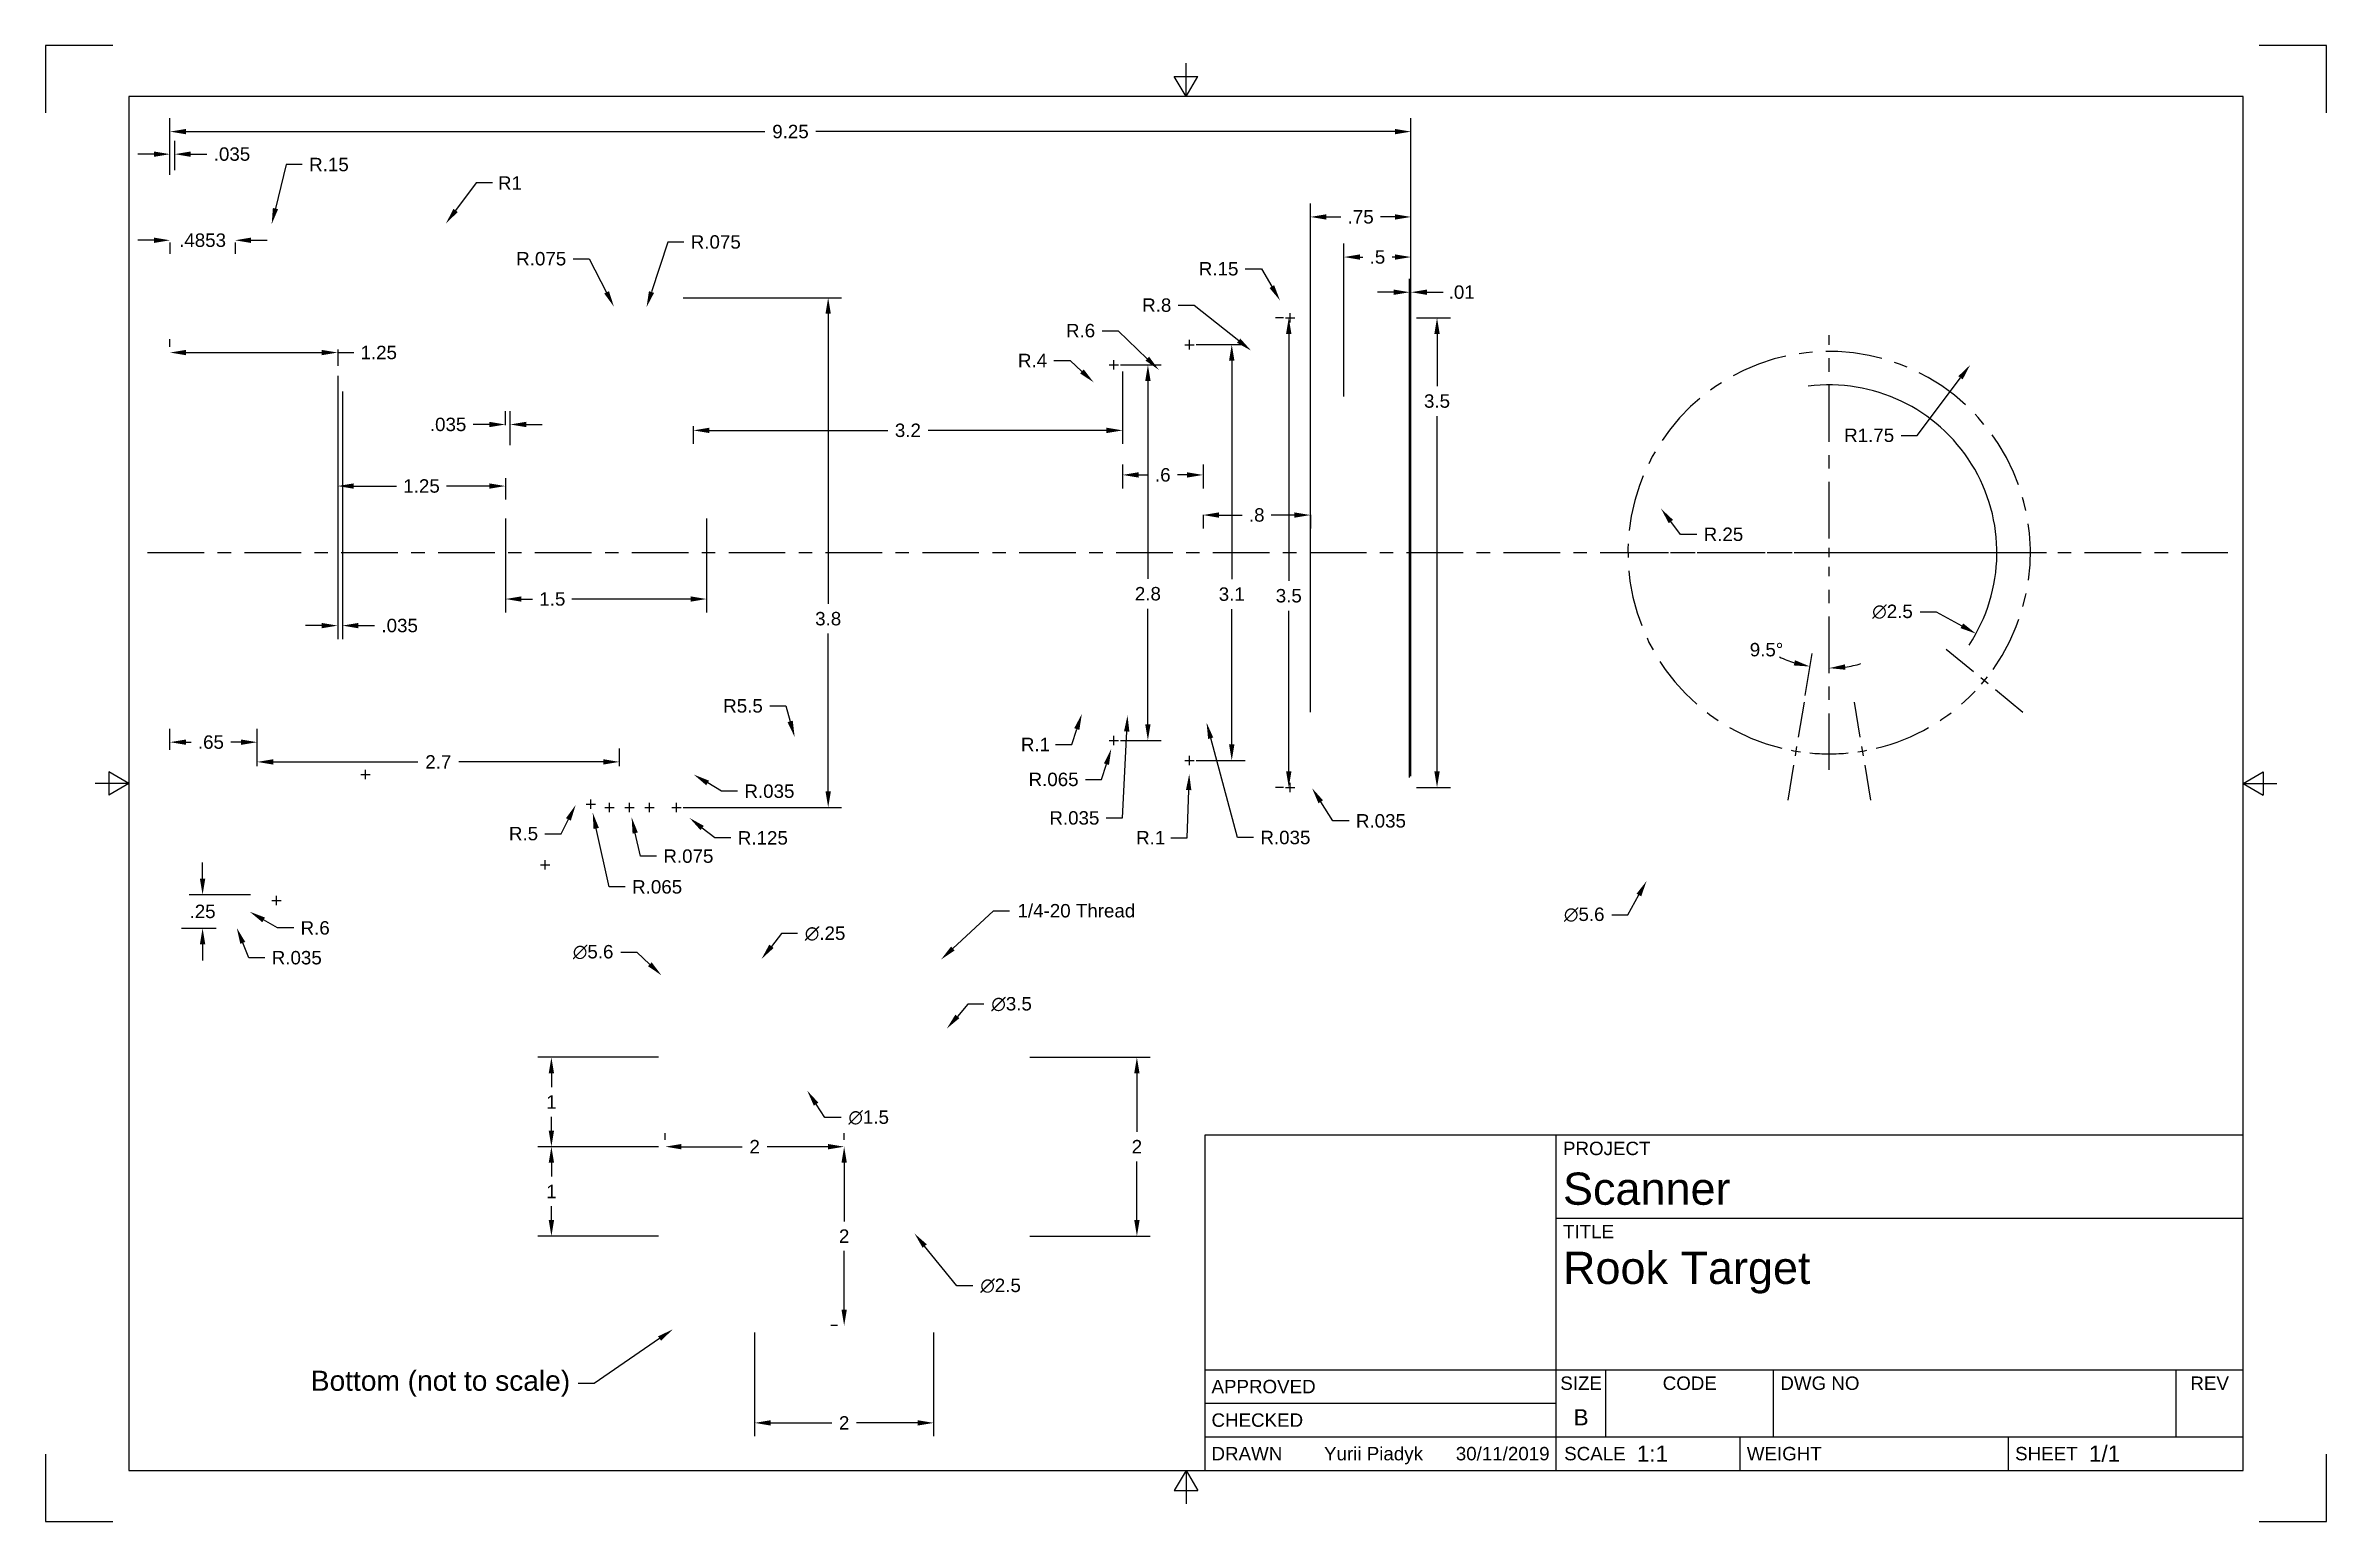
# Paper-space layout 'Sheet1' of a CAD drawing. Header units: inches. Extents: x 0 to 17, y 0 to 11.
import ezdxf
from ezdxf import colors
from ezdxf.entities.mleader import LeaderData, LeaderLine
from ezdxf.enums import TextEntityAlignment as Align
from ezdxf.math import Vec2, Vec3

# ---------------------------------------------------------------- set-up
doc = ezdxf.new("R2010")
doc.units = ezdxf.units.IN
doc.header["$LTSCALE"] = 0.75
doc.header["$MEASUREMENT"] = 0
doc.linetypes.add('CENTER2', pattern=[1.125, 0.75, -0.125, 0.125, -0.125])
for name, color, linetype, lineweight in [('Annotations', 7, 'Continuous', 25), ('Center Lines', 7, 'CENTER2', 25), ('Dimensions', 7, 'Continuous', 25)]:
    doc.layers.add(name, color=color, linetype=linetype, lineweight=lineweight)
doc.layers.add('Border', color=7, linetype='Continuous')
doc.layers.add('Titleblock', color=7, linetype='Continuous')
doc.styles.add('FusionTitle', font='')
doc.styles.get("Standard").update_dxf_attribs({"font": 'arial.ttf'})
doc.styles.get('FusionTitle').set_extended_font_data('Arial Unicode MS')
doc.dimstyles.get("Standard").update_dxf_attribs({"dimtxt": 0.1, "dimasz": 0.12, "dimexe": 0.1, "dimexo": 0.05, "dimgap": 0.06, "dimtad": 0, "dimtih": 1, "dimtoh": 1, "dimdec": 4, "dimzin": 12, "dimdsep": 46, "dimtxsty": 'Standard', "dimcen": 0, "dimclrd": 256, "dimclre": 256, "dimclrt": 256, "dimazin": 3, "dimtp": 0.01, "dimtm": 0.01, "dimtfac": 1, "dimtdec": 4, "dimtofl": 0, "dimtmove": 0, "dimatfit": 3, "dimfxl": 1, "dimtolj": 1, "dimtzin": 12, "dimarcsym": 1})

psp = doc.layouts.new('Sheet1')

# ---------------------------------------------------------------- blocks, each defined once
blk = doc.blocks.new('ANSI_B_SHEET')
at = {"layer": 'Border'}
for p, q in [((0.5, 11), (0, 11)), ((0, 11), (0, 10.5)), ((17, 11), (16.5, 11)), ((17, 10.5), (17, 11)), ((8.413, 10.77), (8.587, 10.77)), ((8.5, 10.62), (8.413, 10.77)), ((8.5, 10.62), (8.5, 10.87)), ((8.5, 10.62), (8.587, 10.77)), ((16.38, 10.62), (0.62, 10.62)), ((0.62, 10.62), (0.62, 0.38)), ((16.38, 0.38), (16.38, 10.62)), ((0.62, 5.5), (0.37, 5.5)), ((0.47, 5.587), (0.47, 5.413)), ((0.62, 5.5), (0.47, 5.587)), ((0.62, 5.5), (0.47, 5.413)), ((16.38, 5.5), (16.53, 5.587)), ((16.38, 5.5), (16.63, 5.5)), ((16.38, 5.5), (16.53, 5.413)), ((16.53, 5.587), (16.53, 5.413)), ((0, 0.5), (0, 0)), ((0.62, 0.38), (16.38, 0.38)), ((8.5, 0.38), (8.413, 0.23)), ((8.5, 0.38), (8.5, 0.13)), ((8.5, 0.38), (8.587, 0.23)), ((17, 0), (17, 0.5)), ((8.413, 0.23), (8.587, 0.23)), ((0, 0), (0.5, 0)), ((16.5, 0), (17, 0))]:
    blk.add_line(p, q, dxfattribs=at)
blk = doc.blocks.new('ANSI_TITLEBLOCK')
at = {"layer": 'Titleblock'}
for p, q in [((0, 2.5), (-7.74, 2.5)), ((-7.74, 2.5), (-7.74, 0)), ((-5.12, 0), (-5.12, 2.5)), ((0, 0), (0, 2.5)), ((-5.12, 1.88), (0, 1.88)), ((-7.74, 0.75), (0, 0.75)), ((-4.75, 0.25), (-4.75, 0.75)), ((-3.5, 0.25), (-3.5, 0.75)), ((-0.5, 0.25), (-0.5, 0.75)), ((-7.74, 0.5), (-5.12, 0.5)), ((-7.74, 0.25), (0, 0.25)), ((-3.75, 0), (-3.75, 0.25)), ((-1.75, 0), (-1.75, 0.25)), ((-7.74, 0), (0, 0))]:
    blk.add_line(p, q, dxfattribs=at)
at = {"layer": 'Titleblock', "style": 'FusionTitle'}
for s, p in [('PROJECT', (-5.07, 2.45)), ('TITLE', (-5.07, 1.83)), ('DWG NO', (-3.45, 0.7))]:
    blk.add_text(s, height=0.1, dxfattribs=at).set_placement(p, align=Align.TOP_LEFT)
for s, p in [('SIZE', (-4.935, 0.7)), ('CODE', (-4.125, 0.7)), ('REV', (-0.25, 0.7))]:
    blk.add_text(s, height=0.1, dxfattribs=at).set_placement(p, align=Align.TOP_CENTER)
for s, p in [('APPROVED', (-7.69, 0.625)), ('CHECKED', (-7.69, 0.375)), ('DRAWN', (-7.69, 0.125)), ('SCALE', (-5.061, 0.125)), ('WEIGHT', (-3.7, 0.125)), ('SHEET', (-1.7, 0.125))]:
    blk.add_text(s, height=0.1, dxfattribs=at).set_placement(p, align=Align.MIDDLE_LEFT)
blk.add_attdef('PROJECT', (-5.07, 1.98), '', height=0.24, dxfattribs=at)
for tag, height, p in [('TITLE_1', 0.24, (-5.07, 1.63)), ('TITLE_2', 0.24, (-5.07, 1.29)), ('TITLE_3', 0.12, (-5.07, 0.95))]:
    blk.add_attdef(tag, text='', height=height, dxfattribs=at).set_placement(p, align=Align.TOP_LEFT)
for tag, height, p in [('APPROVED_BY', 0.1, (-6.851, 0.625)), ('CHECKED_BY', 0.1, (-6.851, 0.375)), ('DRAWN_BY', 0.1, (-6.851, 0.125)), ('SCALE', 0.12, (-4.52, 0.125)), ('WEIGHT', 0.12, (-3.1, 0.125)), ('SHEET', 0.12, (-1.15, 0.125))]:
    blk.add_attdef(tag, text='', height=height, dxfattribs=at).set_placement(p, align=Align.MIDDLE_LEFT)
for tag, p in [('APPROVED_DATE', (-5.17, 0.625)), ('CHECKED_DATE', (-5.17, 0.375)), ('DRAWN_DATE', (-5.17, 0.125))]:
    blk.add_attdef(tag, text='', height=0.1, dxfattribs=at).set_placement(p, align=Align.MIDDLE_RIGHT)
for tag, p in [('SIZE', (-4.935, 0.3)), ('CODE', (-4.125, 0.3)), ('REV', (-0.25, 0.3))]:
    blk.add_attdef(tag, text='', height=0.12, dxfattribs=at).set_placement(p, align=Align.BOTTOM_CENTER)
blk.add_attdef('DWG_NO', text='', height=0.12, dxfattribs=at).set_placement((-3.45, 0.3), align=Align.BOTTOM_LEFT)
blk = doc.blocks.new('*U18')
at = {"layer": 'Center Lines', "color": 0, "ltscale": 0.75, "transparency": 16777216}
blk.add_line((-0.427, 0), (15.078, 0), dxfattribs=at)
blk = doc.blocks.new('*D22')
at = {"layer": 'Defpoints', "color": 0, "transparency": 16777216}
for p in [(2.984, 9.675), (2.384, 8.875)]:
    blk.add_point(p, dxfattribs=at)
at = {"layer": 'Dimensions', "lineweight": -2, "transparency": 16777216}
for p, q in [((3.21, 9.976), (3.056, 9.771)), ((3.33, 9.976), (3.21, 9.976))]:
    blk.add_line(p, q, dxfattribs=at)
at = {"layer": 'Dimensions', "transparency": 16777216}
blk.add_solid([(3.04, 9.783), (3.072, 9.759), (2.984, 9.675)], dxfattribs=at)
at = {"layer": 'Dimensions', "transparency": 16777216, "insert": (3.461, 9.976), "char_height": 0.1, "attachment_point": 5}
blk.add_mtext('\\A1;R1', dxfattribs=at)
blk = doc.blocks.new('*D23')
at = {"layer": 'Defpoints', "color": 0, "transparency": 16777216}
for p in [(3.951, 5.34), (3.724, 4.895)]:
    blk.add_point(p, dxfattribs=at)
at = {"layer": 'Dimensions', "lineweight": -2, "transparency": 16777216}
for p, q in [((3.722, 5.126), (3.842, 5.126)), ((3.842, 5.126), (3.897, 5.233))]:
    blk.add_line(p, q, dxfattribs=at)
at = {"layer": 'Dimensions', "transparency": 16777216}
blk.add_solid([(3.879, 5.242), (3.915, 5.224), (3.951, 5.34)], dxfattribs=at)
at = {"layer": 'Dimensions', "transparency": 16777216, "insert": (3.562, 5.126), "char_height": 0.1, "attachment_point": 5}
blk.add_mtext('\\A1;R.5', dxfattribs=at)
blk = doc.blocks.new('*D26')
at = {"layer": 'Defpoints', "color": 0, "transparency": 16777216}
for p in [(4.525, 9.192), (4.502, 9.121)]:
    blk.add_point(p, dxfattribs=at)
at = {"layer": 'Dimensions', "lineweight": -2, "transparency": 16777216}
for p, q in [((4.637, 9.536), (4.516, 9.164)), ((4.757, 9.536), (4.637, 9.536))]:
    blk.add_line(p, q, dxfattribs=at)
at = {"layer": 'Dimensions', "transparency": 16777216}
blk.add_solid([(4.497, 9.17), (4.535, 9.157), (4.479, 9.05)], dxfattribs=at)
at = {"layer": 'Dimensions', "transparency": 16777216, "insert": (4.995, 9.536), "char_height": 0.1, "attachment_point": 5}
blk.add_mtext('\\A1;R.075', dxfattribs=at)
blk = doc.blocks.new('*D27')
at = {"layer": 'Defpoints', "color": 0, "transparency": 16777216}
for p in [(4.064, 5.346), (4.078, 5.282)]:
    blk.add_point(p, dxfattribs=at)
at = {"layer": 'Dimensions', "lineweight": -2, "transparency": 16777216}
for p, q in [((4.2, 4.729), (4.104, 5.165)), ((4.32, 4.729), (4.2, 4.729))]:
    blk.add_line(p, q, dxfattribs=at)
at = {"layer": 'Dimensions', "transparency": 16777216}
blk.add_solid([(4.124, 5.169), (4.084, 5.161), (4.078, 5.282)], dxfattribs=at)
at = {"layer": 'Dimensions', "transparency": 16777216, "insert": (4.558, 4.729), "char_height": 0.1, "attachment_point": 5}
blk.add_mtext('\\A1;R.065', dxfattribs=at)
blk = doc.blocks.new('*D29')
at = {"layer": 'Defpoints', "color": 0, "transparency": 16777216}
for p in [(5.583, 5.847), (7.09, 0.558)]:
    blk.add_point(p, dxfattribs=at)
at = {"layer": 'Dimensions', "lineweight": -2, "transparency": 16777216}
for p, q in [((5.397, 6.078), (5.517, 6.078)), ((5.517, 6.078), (5.55, 5.963))]:
    blk.add_line(p, q, dxfattribs=at)
at = {"layer": 'Dimensions', "transparency": 16777216}
blk.add_solid([(5.569, 5.968), (5.53, 5.957), (5.583, 5.847)], dxfattribs=at)
at = {"layer": 'Dimensions', "transparency": 16777216, "insert": (5.198, 6.078), "char_height": 0.1, "attachment_point": 5}
blk.add_mtext('\\A1;R5.5', dxfattribs=at)
blk = doc.blocks.new('*D30')
at = {"layer": 'Defpoints', "color": 0, "transparency": 16777216}
for p in [(7.724, 6.019), (7.692, 5.924)]:
    blk.add_point(p, dxfattribs=at)
at = {"layer": 'Dimensions', "lineweight": -2, "transparency": 16777216}
for p, q in [((7.528, 5.791), (7.648, 5.791)), ((7.648, 5.791), (7.686, 5.905))]:
    blk.add_line(p, q, dxfattribs=at)
at = {"layer": 'Dimensions', "transparency": 16777216}
blk.add_solid([(7.667, 5.912), (7.705, 5.899), (7.724, 6.019)], dxfattribs=at)
at = {"layer": 'Dimensions', "transparency": 16777216, "insert": (7.378, 5.791), "char_height": 0.1, "attachment_point": 5}
blk.add_mtext('\\A1;R.1', dxfattribs=at)
blk = doc.blocks.new('*D32')
at = {"layer": 'Defpoints', "color": 0, "transparency": 16777216}
for p in [(7.519, 8.763), (7.812, 8.49)]:
    blk.add_point(p, dxfattribs=at)
at = {"layer": 'Dimensions', "lineweight": -2, "transparency": 16777216}
for p, q in [((7.516, 8.653), (7.636, 8.653)), ((7.636, 8.653), (7.724, 8.572))]:
    blk.add_line(p, q, dxfattribs=at)
at = {"layer": 'Dimensions', "transparency": 16777216}
blk.add_solid([(7.738, 8.586), (7.71, 8.557), (7.812, 8.49)], dxfattribs=at)
at = {"layer": 'Dimensions', "transparency": 16777216, "insert": (7.356, 8.653), "char_height": 0.1, "attachment_point": 5}
blk.add_mtext('\\A1;R.4', dxfattribs=at)
blk = doc.blocks.new('*D33')
at = {"layer": 'Defpoints', "color": 0, "transparency": 16777216}
for p in [(7.865, 8.999), (8.298, 8.583)]:
    blk.add_point(p, dxfattribs=at)
at = {"layer": 'Dimensions', "lineweight": -2, "transparency": 16777216}
for p, q in [((7.874, 8.875), (7.994, 8.875)), ((7.994, 8.875), (8.211, 8.666))]:
    blk.add_line(p, q, dxfattribs=at)
at = {"layer": 'Dimensions', "transparency": 16777216}
blk.add_solid([(8.225, 8.681), (8.198, 8.652), (8.298, 8.583)], dxfattribs=at)
at = {"layer": 'Dimensions', "transparency": 16777216, "insert": (7.714, 8.875), "char_height": 0.1, "attachment_point": 5}
blk.add_mtext('\\A1;R.6', dxfattribs=at)
blk = doc.blocks.new('*D34')
at = {"layer": 'Defpoints', "color": 0, "transparency": 16777216}
for p in [(8.362, 9.226), (8.986, 8.726)]:
    blk.add_point(p, dxfattribs=at)
at = {"layer": 'Dimensions', "lineweight": -2, "transparency": 16777216}
for p, q in [((8.442, 9.065), (8.562, 9.065)), ((8.562, 9.065), (8.893, 8.801))]:
    blk.add_line(p, q, dxfattribs=at)
at = {"layer": 'Dimensions', "transparency": 16777216}
blk.add_solid([(8.905, 8.816), (8.88, 8.785), (8.986, 8.726)], dxfattribs=at)
at = {"layer": 'Dimensions', "transparency": 16777216, "insert": (8.282, 9.065), "char_height": 0.1, "attachment_point": 5}
blk.add_mtext('\\A1;R.8', dxfattribs=at)
blk = doc.blocks.new('*D35')
at = {"layer": 'Defpoints', "color": 0, "transparency": 16777216}
for p in [(9.201, 9.1), (9.277, 8.971)]:
    blk.add_point(p, dxfattribs=at)
at = {"layer": 'Dimensions', "lineweight": -2, "transparency": 16777216}
for p, q in [((8.942, 9.336), (9.062, 9.336)), ((9.062, 9.336), (9.14, 9.204))]:
    blk.add_line(p, q, dxfattribs=at)
at = {"layer": 'Dimensions', "transparency": 16777216}
blk.add_solid([(9.157, 9.214), (9.123, 9.193), (9.201, 9.1)], dxfattribs=at)
at = {"layer": 'Dimensions', "transparency": 16777216, "insert": (8.743, 9.336), "char_height": 0.1, "attachment_point": 5}
blk.add_mtext('\\A1;R.15', dxfattribs=at)
blk = doc.blocks.new('*D36')
at = {"layer": 'Defpoints', "color": 0, "transparency": 16777216}
for p in [(7.962, 5.821), (7.943, 5.759)]:
    blk.add_point(p, dxfattribs=at)
at = {"layer": 'Dimensions', "lineweight": -2, "transparency": 16777216}
for p, q in [((7.871, 5.53), (7.907, 5.644)), ((7.751, 5.53), (7.871, 5.53))]:
    blk.add_line(p, q, dxfattribs=at)
at = {"layer": 'Dimensions', "transparency": 16777216}
blk.add_solid([(7.888, 5.65), (7.926, 5.638), (7.943, 5.759)], dxfattribs=at)
at = {"layer": 'Dimensions', "transparency": 16777216, "insert": (7.513, 5.53), "char_height": 0.1, "attachment_point": 5}
blk.add_mtext('\\A1;R.065', dxfattribs=at)
blk = doc.blocks.new('*D40')
at = {"layer": 'Defpoints', "color": 0, "transparency": 16777216}
for p in [(1.756, 9.96), (1.721, 9.814)]:
    blk.add_point(p, dxfattribs=at)
at = {"layer": 'Dimensions', "lineweight": -2, "transparency": 16777216}
for p, q in [((1.793, 10.113), (1.713, 9.785)), ((1.913, 10.113), (1.793, 10.113))]:
    blk.add_line(p, q, dxfattribs=at)
at = {"layer": 'Dimensions', "transparency": 16777216}
blk.add_solid([(1.694, 9.79), (1.733, 9.781), (1.685, 9.669)], dxfattribs=at)
at = {"layer": 'Dimensions', "transparency": 16777216, "insert": (2.112, 10.113), "char_height": 0.1, "attachment_point": 5}
blk.add_mtext('\\A1;R.15', dxfattribs=at)
blk = doc.blocks.new('*D41')
at = {"layer": 'Defpoints', "color": 0, "transparency": 16777216}
for p in [(1.003, 4.845), (1.522, 4.544)]:
    blk.add_point(p, dxfattribs=at)
at = {"layer": 'Dimensions', "lineweight": -2, "transparency": 16777216}
for p, q in [((1.729, 4.423), (1.625, 4.483)), ((1.849, 4.423), (1.729, 4.423))]:
    blk.add_line(p, q, dxfattribs=at)
at = {"layer": 'Dimensions', "transparency": 16777216}
blk.add_solid([(1.635, 4.501), (1.615, 4.466), (1.522, 4.544)], dxfattribs=at)
at = {"layer": 'Dimensions', "transparency": 16777216, "insert": (2.009, 4.423), "char_height": 0.1, "attachment_point": 5}
blk.add_mtext('\\A1;R.6', dxfattribs=at)
blk = doc.blocks.new('*D42')
at = {"layer": 'Defpoints', "color": 0, "transparency": 16777216}
for p in [(14.654, 9.668), (11.933, 4.773)]:
    blk.add_point(p, dxfattribs=at)
at = {"layer": 'Dimensions', "lineweight": -2, "transparency": 16777216}
for p, q in [((11.794, 4.522), (11.875, 4.669)), ((11.674, 4.522), (11.794, 4.522))]:
    blk.add_line(p, q, dxfattribs=at)
at = {"layer": 'Dimensions', "transparency": 16777216}
blk.add_solid([(11.858, 4.678), (11.893, 4.659), (11.933, 4.773)], dxfattribs=at)
at = {"layer": 'Dimensions', "transparency": 16777216, "insert": (11.468, 4.522), "char_height": 0.1, "attachment_point": 5}
blk.add_mtext('\\A1;∅5.6', dxfattribs=at)
blk = doc.blocks.new('*D44')
at = {"layer": 'Defpoints', "color": 0, "transparency": 16777216}
for p in [(10.167, 8.971), (10.167, 5.471), (10.371, 5.471)]:
    blk.add_point(p, dxfattribs=at)
at = {"layer": 'Dimensions', "lineweight": -2, "transparency": 16777216}
for p, q in [((10.217, 8.971), (10.471, 8.971)), ((10.371, 8.851), (10.371, 8.461)), ((10.371, 5.591), (10.371, 8.239)), ((10.217, 5.471), (10.471, 5.471))]:
    blk.add_line(p, q, dxfattribs=at)
at = {"layer": 'Dimensions', "transparency": 16777216}
for points in [[(10.351, 8.851), (10.391, 8.851), (10.371, 8.971)], [(10.351, 5.591), (10.391, 5.591), (10.371, 5.471)]]:
    blk.add_solid(points, dxfattribs=at)
at = {"layer": 'Dimensions', "transparency": 16777216, "insert": (10.371, 8.35), "char_height": 0.1, "attachment_point": 5}
blk.add_mtext('\\A1;3.5', dxfattribs=at)
blk = doc.blocks.new('*D45')
at = {"layer": 'Defpoints', "color": 0, "transparency": 16777216}
for p in [(9.427, 9.723), (9.427, 5.981), (10.177, 5.622)]:
    blk.add_point(p, dxfattribs=at)
at = {"layer": 'Dimensions', "lineweight": -2, "transparency": 16777216}
for p, q in [((9.427, 6.031), (9.427, 9.823)), ((9.547, 9.723), (9.654, 9.723)), ((10.057, 9.723), (9.95, 9.723)), ((10.177, 5.672), (10.177, 9.823))]:
    blk.add_line(p, q, dxfattribs=at)
at = {"layer": 'Dimensions', "transparency": 16777216}
for points in [[(9.547, 9.743), (9.547, 9.703), (9.427, 9.723)], [(10.057, 9.743), (10.057, 9.703), (10.177, 9.723)]]:
    blk.add_solid(points, dxfattribs=at)
at = {"layer": 'Dimensions', "transparency": 16777216, "insert": (9.802, 9.723), "char_height": 0.1, "attachment_point": 5}
blk.add_mtext('\\A1;.75', dxfattribs=at)
blk = doc.blocks.new('*D46')
at = {"layer": 'Defpoints', "color": 0, "transparency": 16777216}
for p in [(10.177, 9.424), (9.677, 8.334), (10.177, 7.506)]:
    blk.add_point(p, dxfattribs=at)
at = {"layer": 'Dimensions', "lineweight": -2, "transparency": 16777216}
for p, q in [((9.677, 8.384), (9.677, 9.524)), ((10.177, 7.556), (10.177, 9.524)), ((9.797, 9.424), (9.818, 9.424)), ((10.057, 9.424), (10.036, 9.424))]:
    blk.add_line(p, q, dxfattribs=at)
at = {"layer": 'Dimensions', "transparency": 16777216}
for points in [[(9.797, 9.444), (9.797, 9.404), (9.677, 9.424)], [(10.057, 9.444), (10.057, 9.404), (10.177, 9.424)]]:
    blk.add_solid(points, dxfattribs=at)
at = {"layer": 'Dimensions', "transparency": 16777216, "insert": (9.927, 9.424), "char_height": 0.1, "attachment_point": 5}
blk.add_mtext('\\A1;.5', dxfattribs=at)
blk = doc.blocks.new('*D47')
at = {"layer": 'Defpoints', "color": 0, "transparency": 16777216}
for p in [(12.199, 7.825), (14.388, 6.617)]:
    blk.add_point(p, dxfattribs=at)
at = {"layer": 'Dimensions', "lineweight": -2, "transparency": 16777216}
for p, q in [((13.972, 6.78), (14.092, 6.78)), ((14.092, 6.78), (14.283, 6.675))]:
    blk.add_line(p, q, dxfattribs=at)
blk.add_arc((13.294, 7.221), 1.25, 326.5313, 97.2082, dxfattribs=at)
at = {"layer": 'Dimensions', "transparency": 16777216}
blk.add_solid([(14.293, 6.693), (14.273, 6.658), (14.388, 6.617)], dxfattribs=at)
at = {"layer": 'Dimensions', "transparency": 16777216, "insert": (13.766, 6.78), "char_height": 0.1, "attachment_point": 5}
blk.add_mtext('\\A1;∅2.5', dxfattribs=at)
blk = doc.blocks.new('*D49')
at = {"layer": 'Defpoints', "color": 0, "transparency": 16777216}
for p in [(14.345, 8.62), (13.294, 7.221)]:
    blk.add_point(p, dxfattribs=at)
at = {"layer": 'Dimensions', "lineweight": -2, "transparency": 16777216}
for p, q in [((13.951, 8.095), (14.273, 8.524)), ((13.831, 8.095), (13.951, 8.095))]:
    blk.add_line(p, q, dxfattribs=at)
at = {"layer": 'Dimensions', "transparency": 16777216}
blk.add_solid([(14.257, 8.536), (14.289, 8.512), (14.345, 8.62)], dxfattribs=at)
at = {"layer": 'Dimensions', "transparency": 16777216, "insert": (13.592, 8.095), "char_height": 0.1, "attachment_point": 5}
blk.add_mtext('\\A1;R1.75', dxfattribs=at)
blk = doc.blocks.new('*D52')
at = {"layer": 'Defpoints', "color": 0, "transparency": 16777216}
for p in [(6.717, 3.673), (5.187, 1.912)]:
    blk.add_point(p, dxfattribs=at)
at = {"layer": 'Dimensions', "lineweight": -2, "transparency": 16777216}
for p, q in [((6.874, 3.855), (6.796, 3.764)), ((6.994, 3.855), (6.874, 3.855))]:
    blk.add_line(p, q, dxfattribs=at)
at = {"layer": 'Dimensions', "transparency": 16777216}
blk.add_solid([(6.781, 3.777), (6.811, 3.751), (6.717, 3.673)], dxfattribs=at)
at = {"layer": 'Dimensions', "transparency": 16777216, "insert": (7.2, 3.855), "char_height": 0.1, "attachment_point": 5}
blk.add_mtext('\\A1;∅3.5', dxfattribs=at)
blk = doc.blocks.new('*D54')
at = {"layer": 'Defpoints', "color": 0, "transparency": 16777216}
for p in [(5.677, 3.21), (6.227, 2.375)]:
    blk.add_point(p, dxfattribs=at)
at = {"layer": 'Dimensions', "lineweight": -2, "transparency": 16777216}
for p, q in [((5.809, 3.01), (5.743, 3.11)), ((5.929, 3.01), (5.809, 3.01))]:
    blk.add_line(p, q, dxfattribs=at)
at = {"layer": 'Dimensions', "transparency": 16777216}
blk.add_solid([(5.76, 3.121), (5.726, 3.099), (5.677, 3.21)], dxfattribs=at)
at = {"layer": 'Dimensions', "transparency": 16777216, "insert": (6.135, 3.01), "char_height": 0.1, "attachment_point": 5}
blk.add_mtext('\\A1;∅1.5', dxfattribs=at)
blk = doc.blocks.new('*D55')
at = {"layer": 'Defpoints', "color": 0, "transparency": 16777216}
for p in [(4.591, 4.07), (7.313, 1.515)]:
    blk.add_point(p, dxfattribs=at)
at = {"layer": 'Dimensions', "lineweight": -2, "transparency": 16777216}
for p, q in [((4.287, 4.243), (4.407, 4.243)), ((4.407, 4.243), (4.503, 4.152))]:
    blk.add_line(p, q, dxfattribs=at)
at = {"layer": 'Dimensions', "transparency": 16777216}
blk.add_solid([(4.517, 4.167), (4.49, 4.138), (4.591, 4.07)], dxfattribs=at)
at = {"layer": 'Dimensions', "transparency": 16777216, "insert": (4.081, 4.243), "char_height": 0.1, "attachment_point": 5}
blk.add_mtext('\\A1;∅5.6', dxfattribs=at)
blk = doc.blocks.new('*D56')
at = {"layer": 'Defpoints', "color": 0, "transparency": 16777216}
for p in [(5.285, 1.459), (6.619, 1.459), (6.619, 0.734)]:
    blk.add_point(p, dxfattribs=at)
at = {"layer": 'Dimensions', "lineweight": -2, "transparency": 16777216}
for p, q in [((5.285, 1.409), (5.285, 0.634)), ((6.619, 1.409), (6.619, 0.634)), ((5.405, 0.734), (5.859, 0.734)), ((6.499, 0.734), (6.045, 0.734))]:
    blk.add_line(p, q, dxfattribs=at)
at = {"layer": 'Dimensions', "transparency": 16777216}
for points in [[(5.405, 0.754), (5.405, 0.714), (5.285, 0.734)], [(6.499, 0.754), (6.499, 0.714), (6.619, 0.734)]]:
    blk.add_solid(points, dxfattribs=at)
at = {"layer": 'Dimensions', "transparency": 16777216, "insert": (5.952, 0.734), "char_height": 0.1, "attachment_point": 5}
blk.add_mtext('\\A1;2', dxfattribs=at)
blk = doc.blocks.new('*D58')
at = {"layer": 'Defpoints', "color": 0, "transparency": 16777216}
for p in [(5.427, 3.44), (6.477, 2.145)]:
    blk.add_point(p, dxfattribs=at)
at = {"layer": 'Dimensions', "lineweight": -2, "transparency": 16777216}
for p, q in [((6.792, 1.756), (6.552, 2.052)), ((6.912, 1.756), (6.792, 1.756))]:
    blk.add_line(p, q, dxfattribs=at)
at = {"layer": 'Dimensions', "transparency": 16777216}
blk.add_solid([(6.568, 2.065), (6.537, 2.039), (6.477, 2.145)], dxfattribs=at)
at = {"layer": 'Dimensions', "transparency": 16777216, "insert": (7.118, 1.756), "char_height": 0.1, "attachment_point": 5}
blk.add_mtext('\\A1;∅2.5', dxfattribs=at)
blk = doc.blocks.new('*D59')
at = {"layer": 'Defpoints', "color": 0, "transparency": 16777216}
for p in [(0.927, 8.706), (2.177, 8.786), (2.177, 8.712)]:
    blk.add_point(p, dxfattribs=at)
at = {"layer": 'Dimensions', "lineweight": -2, "transparency": 16777216}
for p, q in [((0.927, 8.756), (0.927, 8.812)), ((1.047, 8.712), (2.057, 8.712)), ((2.177, 8.736), (2.177, 8.612)), ((2.177, 8.712), (2.297, 8.712))]:
    blk.add_line(p, q, dxfattribs=at)
at = {"layer": 'Dimensions', "transparency": 16777216}
for points in [[(1.047, 8.732), (1.047, 8.692), (0.927, 8.712)], [(2.057, 8.732), (2.057, 8.692), (2.177, 8.712)]]:
    blk.add_solid(points, dxfattribs=at)
at = {"layer": 'Dimensions', "transparency": 16777216, "insert": (2.483, 8.712), "char_height": 0.1, "attachment_point": 5}
blk.add_mtext('\\A1;1.25', dxfattribs=at)
blk = doc.blocks.new('*D60')
at = {"layer": 'Defpoints', "color": 0, "transparency": 16777216}
for p in [(2.177, 7.836), (3.427, 7.827), (2.177, 7.717)]:
    blk.add_point(p, dxfattribs=at)
at = {"layer": 'Dimensions', "lineweight": -2, "transparency": 16777216}
for p, q in [((2.177, 7.786), (2.177, 7.617)), ((2.297, 7.717), (2.616, 7.717)), ((3.307, 7.717), (2.988, 7.717)), ((3.427, 7.777), (3.427, 7.617))]:
    blk.add_line(p, q, dxfattribs=at)
at = {"layer": 'Dimensions', "transparency": 16777216}
for points in [[(2.297, 7.737), (2.297, 7.697), (2.177, 7.717)], [(3.307, 7.737), (3.307, 7.697), (3.427, 7.717)]]:
    blk.add_solid(points, dxfattribs=at)
at = {"layer": 'Dimensions', "transparency": 16777216, "insert": (2.802, 7.717), "char_height": 0.1, "attachment_point": 5}
blk.add_mtext('\\A1;1.25', dxfattribs=at)
blk = doc.blocks.new('*D62')
at = {"layer": 'Defpoints', "color": 0, "transparency": 16777216}
for p in [(1.412, 4.456), (1.425, 4.423)]:
    blk.add_point(p, dxfattribs=at)
at = {"layer": 'Dimensions', "lineweight": -2, "transparency": 16777216}
for p, q in [((1.514, 4.201), (1.47, 4.312)), ((1.634, 4.201), (1.514, 4.201))]:
    blk.add_line(p, q, dxfattribs=at)
at = {"layer": 'Dimensions', "transparency": 16777216}
blk.add_solid([(1.488, 4.319), (1.451, 4.305), (1.425, 4.423)], dxfattribs=at)
at = {"layer": 'Dimensions', "transparency": 16777216, "insert": (1.872, 4.201), "char_height": 0.1, "attachment_point": 5}
blk.add_mtext('\\A1;R.035', dxfattribs=at)
blk = doc.blocks.new('*U64')
at = {"layer": 'Center Lines', "color": 0, "linetype": 'Continuous', "ltscale": 0.75, "transparency": 16777216}
for p, q in [((-0.035, 0), (0.035, 0)), ((0, -0.035), (0, 0.035))]:
    blk.add_line(p, q, dxfattribs=at)
blk = doc.blocks.new('*D65')
at = {"layer": 'Defpoints', "color": 0, "transparency": 16777216}
for p in [(5.336, 4.192), (5.234, 4.06)]:
    blk.add_point(p, dxfattribs=at)
at = {"layer": 'Dimensions', "lineweight": -2, "transparency": 16777216}
for p, q in [((5.484, 4.381), (5.41, 4.286)), ((5.604, 4.381), (5.484, 4.381))]:
    blk.add_line(p, q, dxfattribs=at)
at = {"layer": 'Dimensions', "transparency": 16777216}
blk.add_solid([(5.394, 4.299), (5.426, 4.274), (5.336, 4.192)], dxfattribs=at)
at = {"layer": 'Dimensions', "transparency": 16777216, "insert": (5.81, 4.381), "char_height": 0.1, "attachment_point": 5}
blk.add_mtext('\\A1;∅.25', dxfattribs=at)
blk = doc.blocks.new('*D68')
at = {"layer": 'Defpoints', "color": 0, "transparency": 16777216}
for p in [(4.619, 2.793), (4.619, 2.793), (5.952, 2.793)]:
    blk.add_point(p, dxfattribs=at)
at = {"layer": 'Dimensions', "lineweight": -2, "transparency": 16777216}
for p, q in [((4.619, 2.843), (4.619, 2.893)), ((5.952, 2.843), (5.952, 2.893)), ((4.739, 2.793), (5.192, 2.793)), ((5.832, 2.793), (5.378, 2.793))]:
    blk.add_line(p, q, dxfattribs=at)
at = {"layer": 'Dimensions', "transparency": 16777216}
for points in [[(4.739, 2.813), (4.739, 2.773), (4.619, 2.793)], [(5.832, 2.813), (5.832, 2.773), (5.952, 2.793)]]:
    blk.add_solid(points, dxfattribs=at)
at = {"layer": 'Dimensions', "transparency": 16777216, "insert": (5.285, 2.793), "char_height": 0.1, "attachment_point": 5}
blk.add_mtext('\\A1;2', dxfattribs=at)
blk = doc.blocks.new('*D69')
at = {"layer": 'Defpoints', "color": 0, "transparency": 16777216}
for p in [(5.952, 2.793), (5.952, 2.793), (5.952, 1.459)]:
    blk.add_point(p, dxfattribs=at)
at = {"layer": 'Dimensions', "lineweight": -2, "transparency": 16777216}
for p, q in [((5.902, 2.793), (5.852, 2.793)), ((5.952, 2.673), (5.952, 2.236)), ((5.952, 1.579), (5.952, 2.016)), ((5.902, 1.459), (5.852, 1.459))]:
    blk.add_line(p, q, dxfattribs=at)
at = {"layer": 'Dimensions', "transparency": 16777216}
for points in [[(5.932, 2.673), (5.972, 2.673), (5.952, 2.793)], [(5.932, 1.579), (5.972, 1.579), (5.952, 1.459)]]:
    blk.add_solid(points, dxfattribs=at)
at = {"layer": 'Dimensions', "transparency": 16777216, "insert": (5.952, 2.126), "char_height": 0.1, "attachment_point": 5}
blk.add_mtext('\\A1;2', dxfattribs=at)
blk = doc.blocks.new('*D72')
at = {"layer": 'Defpoints', "color": 0, "transparency": 16777216}
for p in [(4.862, 5.548), (4.892, 5.53)]:
    blk.add_point(p, dxfattribs=at)
at = {"layer": 'Dimensions', "lineweight": -2, "transparency": 16777216}
for p, q in [((5.037, 5.442), (4.935, 5.504)), ((5.157, 5.442), (5.037, 5.442))]:
    blk.add_line(p, q, dxfattribs=at)
at = {"layer": 'Dimensions', "transparency": 16777216}
blk.add_solid([(4.945, 5.521), (4.924, 5.487), (4.832, 5.566)], dxfattribs=at)
at = {"layer": 'Dimensions', "transparency": 16777216, "insert": (5.395, 5.442), "char_height": 0.1, "attachment_point": 5}
blk.add_mtext('\\A1;R.035', dxfattribs=at)
blk = doc.blocks.new('*D73')
at = {"layer": 'Defpoints', "color": 0, "transparency": 16777216}
for p in [(8.662, 5.92), (8.671, 5.886)]:
    blk.add_point(p, dxfattribs=at)
at = {"layer": 'Dimensions', "lineweight": -2, "transparency": 16777216}
for p, q in [((8.883, 5.097), (8.684, 5.838)), ((9.003, 5.097), (8.883, 5.097))]:
    blk.add_line(p, q, dxfattribs=at)
at = {"layer": 'Dimensions', "transparency": 16777216}
blk.add_solid([(8.703, 5.843), (8.665, 5.832), (8.653, 5.954)], dxfattribs=at)
at = {"layer": 'Dimensions', "transparency": 16777216, "insert": (9.241, 5.097), "char_height": 0.1, "attachment_point": 5}
blk.add_mtext('\\A1;R.035', dxfattribs=at)
blk = doc.blocks.new('*D74')
at = {"layer": 'Defpoints', "color": 0, "transparency": 16777216}
for p in [(8.062, 5.973), (8.06, 5.938)]:
    blk.add_point(p, dxfattribs=at)
at = {"layer": 'Dimensions', "lineweight": -2, "transparency": 16777216}
for p, q in [((8.026, 5.243), (8.058, 5.888)), ((7.906, 5.243), (8.026, 5.243))]:
    blk.add_line(p, q, dxfattribs=at)
at = {"layer": 'Dimensions', "transparency": 16777216}
blk.add_solid([(8.038, 5.889), (8.078, 5.887), (8.064, 6.008)], dxfattribs=at)
at = {"layer": 'Dimensions', "transparency": 16777216, "insert": (7.668, 5.243), "char_height": 0.1, "attachment_point": 5}
blk.add_mtext('\\A1;R.035', dxfattribs=at)
blk = doc.blocks.new('*D78')
at = {"layer": 'Defpoints', "color": 0, "transparency": 16777216}
for p in [(10.177, 10.359), (0.927, 9.986), (10.177, 8.937)]:
    blk.add_point(p, dxfattribs=at)
at = {"layer": 'Dimensions', "lineweight": -2, "transparency": 16777216}
for p, q in [((0.927, 10.036), (0.927, 10.459)), ((10.177, 8.987), (10.177, 10.459)), ((1.047, 10.359), (5.362, 10.359)), ((10.057, 10.359), (5.742, 10.359))]:
    blk.add_line(p, q, dxfattribs=at)
at = {"layer": 'Dimensions', "transparency": 16777216}
for points in [[(1.047, 10.379), (1.047, 10.339), (0.927, 10.359)], [(10.057, 10.379), (10.057, 10.339), (10.177, 10.359)]]:
    blk.add_solid(points, dxfattribs=at)
at = {"layer": 'Dimensions', "transparency": 16777216, "insert": (5.552, 10.359), "char_height": 0.1, "attachment_point": 5}
blk.add_mtext('\\A1;9.25', dxfattribs=at)
blk = doc.blocks.new('*D80')
at = {"layer": 'Defpoints', "color": 0, "transparency": 16777216}
for p in [(10.177, 9.162), (10.167, 5.495), (10.177, 5.505)]:
    blk.add_point(p, dxfattribs=at)
at = {"layer": 'Dimensions', "lineweight": -2, "transparency": 16777216}
for p, q in [((10.167, 5.545), (10.167, 9.262)), ((10.177, 5.555), (10.177, 9.262)), ((10.047, 9.162), (9.927, 9.162)), ((10.297, 9.162), (10.417, 9.162))]:
    blk.add_line(p, q, dxfattribs=at)
at = {"layer": 'Dimensions', "transparency": 16777216}
for points in [[(10.047, 9.182), (10.047, 9.142), (10.167, 9.162)], [(10.297, 9.182), (10.297, 9.142), (10.177, 9.162)]]:
    blk.add_solid(points, dxfattribs=at)
at = {"layer": 'Dimensions', "transparency": 16777216, "insert": (10.555, 9.162), "char_height": 0.1, "attachment_point": 5}
blk.add_mtext('\\A1;.01', dxfattribs=at)
blk = doc.blocks.new('*D81')
at = {"layer": 'Defpoints', "color": 0, "transparency": 16777216}
for p in [(0.927, 10.191), (0.927, 9.986), (0.962, 10.021)]:
    blk.add_point(p, dxfattribs=at)
at = {"layer": 'Dimensions', "lineweight": -2, "transparency": 16777216}
for p, q in [((0.927, 10.036), (0.927, 10.291)), ((0.962, 10.071), (0.962, 10.291)), ((0.807, 10.191), (0.687, 10.191)), ((1.082, 10.191), (1.202, 10.191))]:
    blk.add_line(p, q, dxfattribs=at)
at = {"layer": 'Dimensions', "transparency": 16777216}
for points in [[(0.807, 10.211), (0.807, 10.171), (0.927, 10.191)], [(1.082, 10.211), (1.082, 10.171), (0.962, 10.191)]]:
    blk.add_solid(points, dxfattribs=at)
at = {"layer": 'Dimensions', "transparency": 16777216, "insert": (1.389, 10.191), "char_height": 0.1, "attachment_point": 5}
blk.add_mtext('\\A1;.035', dxfattribs=at)
blk = doc.blocks.new('*U85')
at = {"layer": 'Center Lines', "color": 0, "ltscale": 0.75, "transparency": 16777216}
for p, q in [((-0.187, -1.115), (-0.23, -1.375)), ((-0.265, -1.583), (-0.309, -1.844))]:
    blk.add_line(p, q, dxfattribs=at)
at = {"layer": 'Center Lines', "color": 0, "linetype": 'Continuous', "ltscale": 0.75, "transparency": 16777216}
blk.add_line((-0.242, -1.445), (-0.253, -1.514), dxfattribs=at)
blk.add_arc((0, 0), 1.5, 259.1571, 261.8429, dxfattribs=at)
blk = doc.blocks.new('*U86')
at = {"layer": 'Center Lines', "color": 0, "ltscale": 0.75, "transparency": 16777216}
for p, q in [((0.187, -1.115), (0.23, -1.375)), ((0.265, -1.583), (0.309, -1.844))]:
    blk.add_line(p, q, dxfattribs=at)
at = {"layer": 'Center Lines', "color": 0, "linetype": 'Continuous', "ltscale": 0.75, "transparency": 16777216}
blk.add_line((0.242, -1.445), (0.253, -1.514), dxfattribs=at)
blk.add_arc((0, 0), 1.5, 278.1571, 280.8429, dxfattribs=at)
blk = doc.blocks.new('*U87')
at = {"layer": 'Center Lines', "color": 0, "ltscale": 0.75, "transparency": 16777216}
for p, q in [((0.872, -0.719), (1.076, -0.887)), ((1.239, -1.021), (1.443, -1.189))]:
    blk.add_line(p, q, dxfattribs=at)
at = {"layer": 'Center Lines', "color": 0, "linetype": 'Continuous', "ltscale": 0.75, "transparency": 16777216}
blk.add_line((1.13, -0.932), (1.185, -0.976), dxfattribs=at)
blk.add_arc((0, 0), 1.5, 319.1571, 321.8429, dxfattribs=at)
blk = doc.blocks.new('*U88')
at = {"layer": 'Center Lines', "color": 0, "ltscale": 0.75, "transparency": 16777216}
for p, q in [((0, 0.105), (0, 1.62)), ((-1.62, 0), (-0.105, 0)), ((0.105, 0), (1.62, 0)), ((0, -1.62), (0, -0.105))]:
    blk.add_line(p, q, dxfattribs=at)
at = {"layer": 'Center Lines', "color": 0, "linetype": 'Continuous', "ltscale": 0.75, "transparency": 16777216}
for p, q in [((-0.035, 0), (0.035, 0)), ((0, -0.035), (0, 0.035))]:
    blk.add_line(p, q, dxfattribs=at)
blk = doc.blocks.new('*U84')
at = {"layer": 'Center Lines', "color": 0, "ltscale": 0.75, "transparency": 16777216}
for start, end in [(324.5294, 256.4706), (283.5294, 316.4706), (264.5294, 275.4706)]:
    blk.add_arc((0, 0), 1.5, start, end, dxfattribs=at)
for name in ['*U88', '*U87', '*U85', '*U86']:
    blk.add_blockref(name, (0, 0), dxfattribs=at)
blk = doc.blocks.new('*D89')
at = {"layer": 'Defpoints', "color": 0, "transparency": 16777216}
for p in [(13.294, 7.115), (13.246, 6.361), (13.107, 6.106), (13.063, 5.845), (13.294, 5.601)]:
    blk.add_point(p, dxfattribs=at)
at = {"layer": 'Dimensions', "lineweight": -2, "transparency": 16777216}
blk.add_line((13.115, 6.156), (13.168, 6.47), dxfattribs=at)
for start, end in [(244.5192, 252.5096), (277.9904, 285.9808)]:
    blk.add_arc((13.294, 7.221), 0.861, start, end, dxfattribs=at)
at = {"layer": 'Dimensions', "transparency": 16777216}
for points in [[(13.039, 6.419), (13.03, 6.38), (13.151, 6.372)], [(13.415, 6.348), (13.412, 6.388), (13.294, 6.36)]]:
    blk.add_solid(points, dxfattribs=at)
at = {"layer": 'Dimensions', "transparency": 16777216, "insert": (12.827, 6.497), "char_height": 0.1, "attachment_point": 5}
blk.add_mtext('\\A1;9.5°', dxfattribs=at)
blk = doc.blocks.new('*D90')
at = {"layer": 'Defpoints', "color": 0, "transparency": 16777216}
for p in [(11.889, 7.746), (12.041, 7.548)]:
    blk.add_point(p, dxfattribs=at)
at = {"layer": 'Dimensions', "lineweight": -2, "transparency": 16777216}
for p, q in [((12.187, 7.357), (12.114, 7.453)), ((12.307, 7.357), (12.187, 7.357))]:
    blk.add_line(p, q, dxfattribs=at)
at = {"layer": 'Dimensions', "transparency": 16777216}
blk.add_solid([(12.13, 7.465), (12.098, 7.44), (12.041, 7.548)], dxfattribs=at)
at = {"layer": 'Dimensions', "transparency": 16777216, "insert": (12.506, 7.357), "char_height": 0.1, "attachment_point": 5}
blk.add_mtext('\\A1;R.25', dxfattribs=at)
blk = doc.blocks.new('*D91')
at = {"layer": 'Defpoints', "color": 0, "transparency": 16777216}
for p in [(3.427, 7.525), (4.927, 7.525), (4.927, 6.875)]:
    blk.add_point(p, dxfattribs=at)
at = {"layer": 'Dimensions', "lineweight": -2, "transparency": 16777216}
for p, q in [((3.427, 7.475), (3.427, 6.775)), ((4.927, 7.475), (4.927, 6.775)), ((3.547, 6.875), (3.63, 6.875)), ((4.807, 6.875), (3.923, 6.875))]:
    blk.add_line(p, q, dxfattribs=at)
at = {"layer": 'Dimensions', "transparency": 16777216}
for points in [[(3.547, 6.895), (3.547, 6.855), (3.427, 6.875)], [(4.807, 6.895), (4.807, 6.855), (4.927, 6.875)]]:
    blk.add_solid(points, dxfattribs=at)
at = {"layer": 'Dimensions', "transparency": 16777216, "insert": (3.777, 6.875), "char_height": 0.1, "attachment_point": 5}
blk.add_mtext('\\A1;1.5', dxfattribs=at)
blk = doc.blocks.new('*D94')
at = {"layer": 'Defpoints', "color": 0, "transparency": 16777216}
for p in [(7.285, 3.459), (7.285, 2.126), (8.134, 2.126)]:
    blk.add_point(p, dxfattribs=at)
at = {"layer": 'Dimensions', "lineweight": -2, "transparency": 16777216}
for p, q in [((7.335, 3.459), (8.234, 3.459)), ((8.134, 3.339), (8.134, 2.903)), ((8.134, 2.246), (8.134, 2.682)), ((7.335, 2.126), (8.234, 2.126))]:
    blk.add_line(p, q, dxfattribs=at)
at = {"layer": 'Dimensions', "transparency": 16777216}
for points in [[(8.114, 3.339), (8.154, 3.339), (8.134, 3.459)], [(8.114, 2.246), (8.154, 2.246), (8.134, 2.126)]]:
    blk.add_solid(points, dxfattribs=at)
at = {"layer": 'Dimensions', "transparency": 16777216, "insert": (8.134, 2.793), "char_height": 0.1, "attachment_point": 5}
blk.add_mtext('\\A1;2', dxfattribs=at)
blk = doc.blocks.new('*D95')
at = {"layer": 'Defpoints', "color": 0, "transparency": 16777216}
for p in [(3.77, 2.793), (4.619, 2.793), (4.619, 2.126)]:
    blk.add_point(p, dxfattribs=at)
at = {"layer": 'Dimensions', "lineweight": -2, "transparency": 16777216}
for p, q in [((4.569, 2.793), (3.67, 2.793)), ((3.77, 2.673), (3.77, 2.57)), ((3.77, 2.246), (3.77, 2.349)), ((4.569, 2.126), (3.67, 2.126))]:
    blk.add_line(p, q, dxfattribs=at)
at = {"layer": 'Dimensions', "transparency": 16777216}
for points in [[(3.75, 2.673), (3.79, 2.673), (3.77, 2.793)], [(3.75, 2.246), (3.79, 2.246), (3.77, 2.126)]]:
    blk.add_solid(points, dxfattribs=at)
at = {"layer": 'Dimensions', "transparency": 16777216, "insert": (3.77, 2.459), "char_height": 0.1, "attachment_point": 5}
blk.add_mtext('\\A1;1', dxfattribs=at)
blk = doc.blocks.new('*D96')
at = {"layer": 'Defpoints', "color": 0, "transparency": 16777216}
for p in [(3.77, 3.459), (4.619, 3.459), (4.619, 2.793)]:
    blk.add_point(p, dxfattribs=at)
at = {"layer": 'Dimensions', "lineweight": -2, "transparency": 16777216}
for p, q in [((4.569, 3.459), (3.67, 3.459)), ((3.77, 3.339), (3.77, 3.236)), ((3.77, 2.913), (3.77, 3.016)), ((4.569, 2.793), (3.67, 2.793))]:
    blk.add_line(p, q, dxfattribs=at)
at = {"layer": 'Dimensions', "transparency": 16777216}
for points in [[(3.75, 3.339), (3.79, 3.339), (3.77, 3.459)], [(3.75, 2.913), (3.79, 2.913), (3.77, 2.793)]]:
    blk.add_solid(points, dxfattribs=at)
at = {"layer": 'Dimensions', "transparency": 16777216, "insert": (3.77, 3.126), "char_height": 0.1, "attachment_point": 5}
blk.add_mtext('\\A1;1', dxfattribs=at)
blk = doc.blocks.new('*D97')
at = {"layer": 'Defpoints', "color": 0, "transparency": 16777216}
for p in [(2.177, 8.589), (2.212, 8.471), (2.212, 6.677)]:
    blk.add_point(p, dxfattribs=at)
at = {"layer": 'Dimensions', "lineweight": -2, "transparency": 16777216}
for p, q in [((2.177, 8.539), (2.177, 6.577)), ((2.212, 8.421), (2.212, 6.577)), ((2.057, 6.677), (1.937, 6.677)), ((2.332, 6.677), (2.452, 6.677))]:
    blk.add_line(p, q, dxfattribs=at)
at = {"layer": 'Dimensions', "transparency": 16777216}
for points in [[(2.057, 6.697), (2.057, 6.657), (2.177, 6.677)], [(2.332, 6.697), (2.332, 6.657), (2.212, 6.677)]]:
    blk.add_solid(points, dxfattribs=at)
at = {"layer": 'Dimensions', "transparency": 16777216, "insert": (2.639, 6.677), "char_height": 0.1, "attachment_point": 5}
blk.add_mtext('\\A1;.035', dxfattribs=at)
blk = doc.blocks.new('*D98')
at = {"layer": 'Defpoints', "color": 0, "transparency": 16777216}
for p in [(3.462, 8.176), (3.427, 8.122), (3.462, 7.971)]:
    blk.add_point(p, dxfattribs=at)
at = {"layer": 'Dimensions', "lineweight": -2, "transparency": 16777216}
for p, q in [((3.307, 8.176), (3.187, 8.176)), ((3.427, 8.172), (3.427, 8.276)), ((3.462, 8.021), (3.462, 8.276)), ((3.582, 8.176), (3.702, 8.176))]:
    blk.add_line(p, q, dxfattribs=at)
at = {"layer": 'Dimensions', "transparency": 16777216}
for points in [[(3.307, 8.196), (3.307, 8.156), (3.427, 8.176)], [(3.582, 8.196), (3.582, 8.156), (3.462, 8.176)]]:
    blk.add_solid(points, dxfattribs=at)
at = {"layer": 'Dimensions', "transparency": 16777216, "insert": (3, 8.176), "char_height": 0.1, "attachment_point": 5}
blk.add_mtext('\\A1;.035', dxfattribs=at)
blk = doc.blocks.new('*U100')
at = {"layer": 'Center Lines', "color": 0, "linetype": 'Continuous', "ltscale": 0.75, "transparency": 16777216}
for p, q in [((-0.035, 0), (0.035, 0)), ((0, -0.035), (0, 0.035))]:
    blk.add_line(p, q, dxfattribs=at)
blk = doc.blocks.new('*U101')
at = {"layer": 'Center Lines', "color": 0, "linetype": 'Continuous', "ltscale": 0.75, "transparency": 16777216}
for p, q in [((-0.035, 0), (0.035, 0)), ((0, -0.035), (0, 0.035))]:
    blk.add_line(p, q, dxfattribs=at)
blk = doc.blocks.new('*U103')
at = {"layer": 'Center Lines', "color": 0, "linetype": 'Continuous', "ltscale": 0.75, "transparency": 16777216}
for p, q in [((-0.035, 0), (0.035, 0)), ((0, -0.035), (0, 0.035))]:
    blk.add_line(p, q, dxfattribs=at)
blk = doc.blocks.new('*U104')
at = {"layer": 'Center Lines', "color": 0, "linetype": 'Continuous', "ltscale": 0.75, "transparency": 16777216}
for p, q in [((-0.035, 0), (0.035, 0)), ((0, -0.035), (0, 0.035))]:
    blk.add_line(p, q, dxfattribs=at)
blk = doc.blocks.new('*U105')
at = {"layer": 'Center Lines', "color": 0, "linetype": 'Continuous', "ltscale": 0.75, "transparency": 16777216}
for p, q in [((-0.035, 0), (0.035, 0)), ((0, -0.035), (0, 0.035))]:
    blk.add_line(p, q, dxfattribs=at)
blk = doc.blocks.new('*U106')
at = {"layer": 'Center Lines', "color": 0, "linetype": 'Continuous', "ltscale": 0.75, "transparency": 16777216}
for p, q in [((-0.035, 0), (0.035, 0)), ((0, -0.035), (0, 0.035))]:
    blk.add_line(p, q, dxfattribs=at)
blk = doc.blocks.new('*U107')
at = {"layer": 'Center Lines', "color": 0, "linetype": 'Continuous', "ltscale": 0.75, "transparency": 16777216}
for p, q in [((-0.035, 0), (0.035, 0)), ((0, -0.035), (0, 0.035))]:
    blk.add_line(p, q, dxfattribs=at)
blk = doc.blocks.new('*D108')
at = {"layer": 'Defpoints', "color": 0, "transparency": 16777216}
for p in [(8.027, 8.621), (4.827, 8.213), (8.027, 8.132)]:
    blk.add_point(p, dxfattribs=at)
at = {"layer": 'Dimensions', "lineweight": -2, "transparency": 16777216}
for p, q in [((8.027, 8.571), (8.027, 8.032)), ((4.827, 8.163), (4.827, 8.032)), ((4.947, 8.132), (6.277, 8.132)), ((7.907, 8.132), (6.578, 8.132))]:
    blk.add_line(p, q, dxfattribs=at)
at = {"layer": 'Dimensions', "transparency": 16777216}
for points in [[(4.947, 8.152), (4.947, 8.112), (4.827, 8.132)], [(7.907, 8.152), (7.907, 8.112), (8.027, 8.132)]]:
    blk.add_solid(points, dxfattribs=at)
at = {"layer": 'Dimensions', "transparency": 16777216, "insert": (6.427, 8.132), "char_height": 0.1, "attachment_point": 5}
blk.add_mtext('\\A1;3.2', dxfattribs=at)
blk = doc.blocks.new('*D109')
at = {"layer": 'Defpoints', "color": 0, "transparency": 16777216}
for p in [(8.027, 7.928), (8.627, 7.928), (8.627, 7.8)]:
    blk.add_point(p, dxfattribs=at)
at = {"layer": 'Dimensions', "lineweight": -2, "transparency": 16777216}
for p, q in [((8.027, 7.878), (8.027, 7.7)), ((8.627, 7.878), (8.627, 7.7)), ((8.147, 7.8), (8.218, 7.8)), ((8.507, 7.8), (8.436, 7.8))]:
    blk.add_line(p, q, dxfattribs=at)
at = {"layer": 'Dimensions', "transparency": 16777216}
for points in [[(8.147, 7.82), (8.147, 7.78), (8.027, 7.8)], [(8.507, 7.82), (8.507, 7.78), (8.627, 7.8)]]:
    blk.add_solid(points, dxfattribs=at)
at = {"layer": 'Dimensions', "transparency": 16777216, "insert": (8.327, 7.8), "char_height": 0.1, "attachment_point": 5}
blk.add_mtext('\\A1;.6', dxfattribs=at)
blk = doc.blocks.new('*D110')
at = {"layer": 'Defpoints', "color": 0, "transparency": 16777216}
for p in [(8.627, 7.552), (9.427, 7.552), (9.427, 7.501)]:
    blk.add_point(p, dxfattribs=at)
at = {"layer": 'Dimensions', "lineweight": -2, "transparency": 16777216}
for p, q in [((8.627, 7.502), (8.627, 7.401)), ((8.747, 7.501), (8.918, 7.501)), ((9.307, 7.501), (9.136, 7.501)), ((9.427, 7.502), (9.427, 7.401))]:
    blk.add_line(p, q, dxfattribs=at)
at = {"layer": 'Dimensions', "transparency": 16777216}
for points in [[(8.747, 7.521), (8.747, 7.481), (8.627, 7.501)], [(9.307, 7.521), (9.307, 7.481), (9.427, 7.501)]]:
    blk.add_solid(points, dxfattribs=at)
at = {"layer": 'Dimensions', "transparency": 16777216, "insert": (9.027, 7.501), "char_height": 0.1, "attachment_point": 5}
blk.add_mtext('\\A1;.8', dxfattribs=at)
blk = doc.blocks.new('*D111')
at = {"layer": 'Defpoints', "color": 0, "transparency": 16777216}
for p in [(4.702, 5.321), (4.8, 5.243)]:
    blk.add_point(p, dxfattribs=at)
at = {"layer": 'Dimensions', "lineweight": -2, "transparency": 16777216}
for p, q in [((4.988, 5.094), (4.894, 5.168)), ((5.108, 5.094), (4.988, 5.094))]:
    blk.add_line(p, q, dxfattribs=at)
at = {"layer": 'Dimensions', "transparency": 16777216}
blk.add_solid([(4.906, 5.184), (4.881, 5.153), (4.8, 5.243)], dxfattribs=at)
at = {"layer": 'Dimensions', "transparency": 16777216, "insert": (5.346, 5.094), "char_height": 0.1, "attachment_point": 5}
blk.add_mtext('\\A1;R.125', dxfattribs=at)
blk = doc.blocks.new('*D112')
at = {"layer": 'Defpoints', "color": 0, "transparency": 16777216}
for p in [(4.352, 5.321), (4.368, 5.248)]:
    blk.add_point(p, dxfattribs=at)
at = {"layer": 'Dimensions', "lineweight": -2, "transparency": 16777216}
for p, q in [((4.433, 4.958), (4.394, 5.131)), ((4.553, 4.958), (4.433, 4.958))]:
    blk.add_line(p, q, dxfattribs=at)
at = {"layer": 'Dimensions', "transparency": 16777216}
blk.add_solid([(4.414, 5.135), (4.375, 5.126), (4.368, 5.248)], dxfattribs=at)
at = {"layer": 'Dimensions', "transparency": 16777216, "insert": (4.791, 4.958), "char_height": 0.1, "attachment_point": 5}
blk.add_mtext('\\A1;R.075', dxfattribs=at)
blk = doc.blocks.new('*D113')
at = {"layer": 'Defpoints', "color": 0, "transparency": 16777216}
for p in [(4.168, 9.188), (4.202, 9.121)]:
    blk.add_point(p, dxfattribs=at)
at = {"layer": 'Dimensions', "lineweight": -2, "transparency": 16777216}
for p, q in [((3.932, 9.411), (4.052, 9.411)), ((4.052, 9.411), (4.181, 9.161))]:
    blk.add_line(p, q, dxfattribs=at)
at = {"layer": 'Dimensions', "transparency": 16777216}
blk.add_solid([(4.199, 9.17), (4.164, 9.152), (4.236, 9.054)], dxfattribs=at)
at = {"layer": 'Dimensions', "transparency": 16777216, "insert": (3.694, 9.411), "char_height": 0.1, "attachment_point": 5}
blk.add_mtext('\\A1;R.075', dxfattribs=at)
blk = doc.blocks.new('*D114')
at = {"layer": 'Defpoints', "color": 0, "transparency": 16777216}
for p in [(9.459, 5.436), (9.477, 5.406)]:
    blk.add_point(p, dxfattribs=at)
at = {"layer": 'Dimensions', "lineweight": -2, "transparency": 16777216}
for p, q in [((9.595, 5.221), (9.504, 5.364)), ((9.715, 5.221), (9.595, 5.221))]:
    blk.add_line(p, q, dxfattribs=at)
at = {"layer": 'Dimensions', "transparency": 16777216}
blk.add_solid([(9.521, 5.375), (9.487, 5.353), (9.44, 5.465)], dxfattribs=at)
at = {"layer": 'Dimensions', "transparency": 16777216, "insert": (9.953, 5.221), "char_height": 0.1, "attachment_point": 5}
blk.add_mtext('\\A1;R.035', dxfattribs=at)
blk = doc.blocks.new('*D115')
at = {"layer": 'Defpoints', "color": 0, "transparency": 16777216}
for p in [(8.527, 5.671), (8.524, 5.571)]:
    blk.add_point(p, dxfattribs=at)
at = {"layer": 'Dimensions', "lineweight": -2, "transparency": 16777216}
for p, q in [((8.508, 5.096), (8.52, 5.451)), ((8.388, 5.096), (8.508, 5.096))]:
    blk.add_line(p, q, dxfattribs=at)
at = {"layer": 'Dimensions', "transparency": 16777216}
blk.add_solid([(8.5, 5.452), (8.54, 5.45), (8.524, 5.571)], dxfattribs=at)
at = {"layer": 'Dimensions', "transparency": 16777216, "insert": (8.237, 5.096), "char_height": 0.1, "attachment_point": 5}
blk.add_mtext('\\A1;R.1', dxfattribs=at)
blk = doc.blocks.new('*U116')
at = {"layer": 'Center Lines', "color": 0, "linetype": 'Continuous', "ltscale": 0.75, "transparency": 16777216}
for p, q in [((-0.035, 0), (0.035, 0)), ((0, -0.035), (0, 0.035))]:
    blk.add_line(p, q, dxfattribs=at)
blk = doc.blocks.new('*U117')
at = {"layer": 'Center Lines', "color": 0, "linetype": 'Continuous', "ltscale": 0.75, "transparency": 16777216}
for p, q in [((-0.035, 0), (0.035, 0)), ((0, -0.035), (0, 0.035))]:
    blk.add_line(p, q, dxfattribs=at)
blk = doc.blocks.new('*U118')
at = {"layer": 'Center Lines', "color": 0, "linetype": 'Continuous', "ltscale": 0.75, "transparency": 16777216}
for p, q in [((-0.035, 0), (0.035, 0)), ((0, -0.035), (0, 0.035))]:
    blk.add_line(p, q, dxfattribs=at)
blk = doc.blocks.new('*D122')
at = {"layer": 'Defpoints', "color": 0, "transparency": 16777216}
for p in [(4.702, 9.121), (5.833, 9.121), (4.702, 5.321)]:
    blk.add_point(p, dxfattribs=at)
at = {"layer": 'Dimensions', "lineweight": -2, "transparency": 16777216}
for p, q in [((4.752, 9.121), (5.933, 9.121)), ((5.833, 9.001), (5.833, 6.839)), ((5.833, 5.441), (5.833, 6.617)), ((4.752, 5.321), (5.933, 5.321))]:
    blk.add_line(p, q, dxfattribs=at)
at = {"layer": 'Dimensions', "transparency": 16777216}
for points in [[(5.813, 9.001), (5.853, 9.001), (5.833, 9.121)], [(5.813, 5.441), (5.853, 5.441), (5.833, 5.321)]]:
    blk.add_solid(points, dxfattribs=at)
at = {"layer": 'Dimensions', "transparency": 16777216, "insert": (5.833, 6.728), "char_height": 0.1, "attachment_point": 5}
blk.add_mtext('\\A1;3.8', dxfattribs=at)
blk = doc.blocks.new('*D124')
at = {"layer": 'Defpoints', "color": 0, "transparency": 16777216}
for p in [(9.277, 8.971), (9.266, 5.471), (9.277, 5.471)]:
    blk.add_point(p, dxfattribs=at)
at = {"layer": 'Dimensions', "lineweight": -2, "transparency": 16777216}
for p, q in [((9.227, 8.971), (9.166, 8.971)), ((9.266, 8.851), (9.266, 7.01)), ((9.266, 5.591), (9.266, 6.788)), ((9.227, 5.471), (9.166, 5.471))]:
    blk.add_line(p, q, dxfattribs=at)
at = {"layer": 'Dimensions', "transparency": 16777216}
for points in [[(9.246, 8.851), (9.286, 8.851), (9.266, 8.971)], [(9.246, 5.591), (9.286, 5.591), (9.266, 5.471)]]:
    blk.add_solid(points, dxfattribs=at)
at = {"layer": 'Dimensions', "transparency": 16777216, "insert": (9.266, 6.899), "char_height": 0.1, "attachment_point": 5}
blk.add_mtext('\\A1;3.5', dxfattribs=at)
blk = doc.blocks.new('*U125')
at = {"layer": 'Center Lines', "color": 0, "linetype": 'Continuous', "ltscale": 0.75, "transparency": 16777216}
for p, q in [((-0.035, 0), (0.035, 0)), ((0, -0.035), (0, 0.035))]:
    blk.add_line(p, q, dxfattribs=at)
blk = doc.blocks.new('*U126')
at = {"layer": 'Center Lines', "color": 0, "linetype": 'Continuous', "ltscale": 0.75, "transparency": 16777216}
for p, q in [((-0.035, 0), (0.035, 0)), ((0, -0.035), (0, 0.035))]:
    blk.add_line(p, q, dxfattribs=at)
blk = doc.blocks.new('*U127')
at = {"layer": 'Center Lines', "color": 0, "linetype": 'Continuous', "ltscale": 0.75, "transparency": 16777216}
for p, q in [((-0.035, 0), (0.035, 0)), ((0, -0.035), (0, 0.035))]:
    blk.add_line(p, q, dxfattribs=at)
blk = doc.blocks.new('*D128')
at = {"layer": 'Defpoints', "color": 0, "transparency": 16777216}
for p in [(7.962, 8.621), (8.216, 8.621), (7.962, 5.821)]:
    blk.add_point(p, dxfattribs=at)
at = {"layer": 'Dimensions', "lineweight": -2, "transparency": 16777216}
for p, q in [((8.012, 8.621), (8.316, 8.621)), ((8.216, 8.501), (8.216, 7.025)), ((8.216, 5.941), (8.216, 6.803)), ((8.012, 5.821), (8.316, 5.821))]:
    blk.add_line(p, q, dxfattribs=at)
at = {"layer": 'Dimensions', "transparency": 16777216}
for points in [[(8.196, 8.501), (8.236, 8.501), (8.216, 8.621)], [(8.196, 5.941), (8.236, 5.941), (8.216, 5.821)]]:
    blk.add_solid(points, dxfattribs=at)
at = {"layer": 'Dimensions', "transparency": 16777216, "insert": (8.216, 6.914), "char_height": 0.1, "attachment_point": 5}
blk.add_mtext('\\A1;2.8', dxfattribs=at)
blk = doc.blocks.new('*D129')
at = {"layer": 'Defpoints', "color": 0, "transparency": 16777216}
for p in [(8.527, 8.771), (8.527, 5.671), (8.841, 5.671)]:
    blk.add_point(p, dxfattribs=at)
at = {"layer": 'Dimensions', "lineweight": -2, "transparency": 16777216}
for p, q in [((8.577, 8.771), (8.941, 8.771)), ((8.841, 8.651), (8.841, 7.022)), ((8.841, 5.791), (8.841, 6.8)), ((8.577, 5.671), (8.941, 5.671))]:
    blk.add_line(p, q, dxfattribs=at)
at = {"layer": 'Dimensions', "transparency": 16777216}
for points in [[(8.821, 8.651), (8.861, 8.651), (8.841, 8.771)], [(8.821, 5.791), (8.861, 5.791), (8.841, 5.671)]]:
    blk.add_solid(points, dxfattribs=at)
at = {"layer": 'Dimensions', "transparency": 16777216, "insert": (8.841, 6.911), "char_height": 0.1, "attachment_point": 5}
blk.add_mtext('\\A1;3.1', dxfattribs=at)
blk = doc.blocks.new('*D130')
at = {"layer": 'Defpoints', "color": 0, "transparency": 16777216}
for p in [(0.927, 5.808), (0.927, 5.702), (1.577, 5.702)]:
    blk.add_point(p, dxfattribs=at)
at = {"layer": 'Dimensions', "lineweight": -2, "transparency": 16777216}
for p, q in [((0.927, 5.752), (0.927, 5.908)), ((1.047, 5.808), (1.084, 5.808)), ((1.457, 5.808), (1.38, 5.808)), ((1.577, 5.752), (1.577, 5.908))]:
    blk.add_line(p, q, dxfattribs=at)
at = {"layer": 'Dimensions', "transparency": 16777216}
for points in [[(1.047, 5.828), (1.047, 5.788), (0.927, 5.808)], [(1.457, 5.828), (1.457, 5.788), (1.577, 5.808)]]:
    blk.add_solid(points, dxfattribs=at)
at = {"layer": 'Dimensions', "transparency": 16777216, "insert": (1.232, 5.808), "char_height": 0.1, "attachment_point": 5}
blk.add_mtext('\\A1;.65', dxfattribs=at)
blk = doc.blocks.new('*D132')
at = {"layer": 'Defpoints', "color": 0, "transparency": 16777216}
for p in [(4.277, 5.661), (1.577, 5.579), (4.277, 5.579)]:
    blk.add_point(p, dxfattribs=at)
at = {"layer": 'Dimensions', "lineweight": -2, "transparency": 16777216}
for p, q in [((1.577, 5.629), (1.577, 5.761)), ((1.697, 5.661), (2.775, 5.661)), ((4.157, 5.661), (3.079, 5.661)), ((4.277, 5.629), (4.277, 5.761))]:
    blk.add_line(p, q, dxfattribs=at)
at = {"layer": 'Dimensions', "transparency": 16777216}
for points in [[(1.697, 5.681), (1.697, 5.641), (1.577, 5.661)], [(4.157, 5.681), (4.157, 5.641), (4.277, 5.661)]]:
    blk.add_solid(points, dxfattribs=at)
at = {"layer": 'Dimensions', "transparency": 16777216, "insert": (2.927, 5.661), "char_height": 0.1, "attachment_point": 5}
blk.add_mtext('\\A1;2.7', dxfattribs=at)
blk = doc.blocks.new('*U133')
at = {"layer": 'Center Lines', "color": 0, "linetype": 'Continuous', "ltscale": 0.75, "transparency": 16777216}
for p, q in [((-0.035, 0), (0.035, 0)), ((0, -0.035), (0, 0.035))]:
    blk.add_line(p, q, dxfattribs=at)
blk = doc.blocks.new('*D134')
at = {"layer": 'Defpoints', "color": 0, "transparency": 16777216}
for p in [(1.577, 4.671), (0.962, 4.421), (1.17, 4.421)]:
    blk.add_point(p, dxfattribs=at)
at = {"layer": 'Dimensions', "lineweight": -2, "transparency": 16777216}
for p, q in [((1.17, 4.791), (1.17, 4.911)), ((1.527, 4.671), (1.07, 4.671)), ((1.012, 4.421), (1.27, 4.421)), ((1.17, 4.301), (1.17, 4.181))]:
    blk.add_line(p, q, dxfattribs=at)
at = {"layer": 'Dimensions', "transparency": 16777216}
for points in [[(1.15, 4.791), (1.19, 4.791), (1.17, 4.671)], [(1.15, 4.301), (1.19, 4.301), (1.17, 4.421)]]:
    blk.add_solid(points, dxfattribs=at)
at = {"layer": 'Dimensions', "transparency": 16777216, "insert": (1.17, 4.546), "char_height": 0.1, "attachment_point": 5}
blk.add_mtext('\\A1;.25', dxfattribs=at)
blk = doc.blocks.new('*D136')
at = {"layer": 'Defpoints', "color": 0, "transparency": 16777216}
for p in [(0.927, 9.583), (1.412, 9.583), (1.412, 9.549)]:
    blk.add_point(p, dxfattribs=at)
at = {"layer": 'Dimensions', "lineweight": -2, "transparency": 16777216}
for p, q in [((0.807, 9.549), (0.687, 9.549)), ((0.927, 9.533), (0.927, 9.449)), ((1.412, 9.533), (1.412, 9.449)), ((1.532, 9.549), (1.652, 9.549))]:
    blk.add_line(p, q, dxfattribs=at)
at = {"layer": 'Dimensions', "transparency": 16777216}
for points in [[(0.807, 9.569), (0.807, 9.529), (0.927, 9.549)], [(1.532, 9.569), (1.532, 9.529), (1.412, 9.549)]]:
    blk.add_solid(points, dxfattribs=at)
at = {"layer": 'Dimensions', "transparency": 16777216, "insert": (1.17, 9.549), "char_height": 0.1, "attachment_point": 5}
blk.add_mtext('\\A1;.4853', dxfattribs=at)

# ---------------------------------------------------------------- dimensions: what is measured, and where the dimension line sits
at = {"layer": 'Dimensions'}
for base, p1, p2, override, picture, middle in [((10.177025, 10.358632), (0.927025, 9.985886), (10.177025, 8.937023), {"dimlfac": -1, "dimpost": '', "dimclrd": 256, "dimclre": 256}, '*D78', (5.552025, 10.358632)), ((10.177025, 9.161682), (10.167025, 5.494886), (10.177025, 5.504749), {"dimlfac": -1}, '*D80', (10.554958, 9.161682)), ((8.027025, 8.131616), (4.827025, 8.213021), (8.027025, 8.620886), {"dimlfac": -1, "dimclrd": 256, "dimclre": 256}, '*D108', (6.427025, 8.131616))]:
    dim = psp.add_linear_dim(base=base, p1=p1, p2=p2, angle=180, dimstyle='Standard', override=override, dxfattribs=at)
    dim.commit()
    dim.dimension.update_dxf_attribs({"geometry": picture, "text_midpoint": middle})
for base, p1, p2, angle, override, picture, middle, dimtype in [((0.927025, 10.190997), (0.962025, 10.020886), (0.927025, 9.985886), 0, {"dimlfac": -1, "dimpost": ''}, '*D81', (1.388833, 10.190997), 160), ((1.41228, 9.549346), (0.927025, 9.583432), (1.41228, 9.583432), 180, {"dimlfac": -1}, '*D136', (1.169653, 9.549346), 160), ((10.177025, 9.424189), (9.677025, 8.334023), (10.177025, 7.506197), 180, {"dimlfac": -1}, '*D46', (9.927241, 9.424189), 160), ((5.833396, 9.120886), (4.702025, 5.320886), (4.702025, 9.120886), 90, {"dimlfac": -1}, '*D122', (5.833396, 6.728343), 161), ((9.266085, 5.470886), (9.277025, 8.970886), (9.277025, 5.470886), 270, {"dimlfac": -1}, '*D124', (9.266085, 6.898869), 161), ((10.371317, 5.470886), (10.167025, 8.970886), (10.167025, 5.470886), 90, {"dimlfac": -1}, '*D44', (10.371317, 8.350398), 160), ((2.177025, 8.712271), (0.927025, 8.705925), (2.177025, 8.786355), 180, {"dimlfac": -1}, '*D59', (2.482571, 8.712271), 160), ((8.84134, 5.670886), (8.527025, 8.770886), (8.527025, 5.670886), 270, {"dimlfac": -1}, '*D129', (8.84134, 6.910975), 161), ((2.212025, 6.677339), (2.177025, 8.589397), (2.212025, 8.470886), 180, {"dimlfac": -1}, '*D97', (2.638833, 6.677339), 160), ((8.216276, 8.620886), (7.962025, 5.820886), (7.962025, 8.620886), 90, {"dimlfac": -1}, '*D128', (8.216276, 6.913904), 161), ((3.462025, 8.175877), (3.427025, 8.122483), (3.462025, 7.970886), 180, {"dimlfac": -1}, '*D98', (3.000218, 8.175877), 160), ((2.177025, 7.71655), (3.427025, 7.826816), (2.177025, 7.836464), 180, {"dimlfac": -1, "dimpost": ''}, '*D60', (2.802025, 7.71655), 160), ((8.627025, 7.800194), (8.027025, 7.927796), (8.627025, 7.927796), 180, {"dimlfac": -1}, '*D109', (8.327025, 7.800194), 160), ((4.927025, 6.875378), (3.427025, 7.525322), (4.927025, 7.525322), 180, {"dimlfac": -1}, '*D91', (3.776704, 6.875378), 160), ((9.427025, 7.500558), (8.627025, 7.551616), (9.427025, 7.551616), 180, {"dimlfac": -1}, '*D110', (9.027025, 7.500558), 160), ((0.927025, 5.808244), (1.577025, 5.702323), (0.927025, 5.702323), 180, {"dimlfac": -1}, '*D130', (1.232036, 5.808244), 160), ((4.277025, 5.660676), (1.577025, 5.578705), (4.277025, 5.578705), 180, {"dimlfac": -1}, '*D132', (2.927025, 5.660676), 160), ((1.170045, 4.420886), (1.577025, 4.670886), (0.962025, 4.420886), 90, {"dimlfac": -1}, '*D134', (1.170045, 4.545886), 160), ((6.618606, 0.733943), (5.285273, 1.459335), (6.618606, 1.459335), 0, {"dimlfac": -1.5}, '*D56', (5.95194, 0.733943), 161)]:
    dim = psp.add_linear_dim(base=base, p1=p1, p2=p2, angle=angle, dimstyle='Standard', override=override, dxfattribs=at)
    dim.commit()
    dim.dimension.update_dxf_attribs({"geometry": picture, "text_midpoint": middle, "dimtype": dimtype})
for center, mpoint, override, picture, middle in [((1.720545, 9.814498), (1.755906, 9.96027), {"dimlfac": -1, "dimse1": 1}, '*D40', (2.112311, 10.113415)), ((2.383559, 8.874863), (2.983867, 9.674632), {"dimlfac": -1, "dimse1": 1}, '*D22', (3.460913, 9.975818)), ((4.502025, 9.120886), (4.525233, 9.192205), {"dimlfac": -1, "dimse1": 1}, '*D26', (4.995118, 9.535725)), ((4.202025, 9.120886), (4.167573, 9.187504), {"dimlfac": -1, "dimse1": 1}, '*D113', (3.694134, 9.410522)), ((9.277025, 8.970886), (9.200945, 9.10016), {"dimlfac": -1, "dimse1": 1}, '*D35', (8.742643, 9.336422)), ((8.361823, 9.225649), (8.98645, 8.725808), {"dimlfac": -1, "dimse1": 1}, '*D34', (8.282126, 9.065253)), ((7.865108, 8.998625), (8.298032, 8.583202), {"dimlfac": -1, "dimse1": 1}, '*D33', (7.713999, 8.874944)), ((7.519156, 8.762632), (7.811598, 8.489726), {"dimlfac": -1, "dimpost": '', "dimse1": 1, "dimclrd": 256, "dimclre": 256}, '*D32', (7.356303, 8.653469)), ((13.293623, 7.220886), (14.345222, 8.619685), {"dimlfac": -1, "dimpost": '', "dimse1": 1}, '*D49', (13.592408, 8.094655)), ((11.888615, 7.746197), (12.04075, 7.547816), {"dimlfac": -1, "dimpost": '', "dimse1": 1}, '*D90', (12.506056, 7.357371)), ((7.089813, 0.557923), (5.582612, 5.847379), {"dimlfac": -1, "dimse1": 1}, '*D29', (5.197587, 6.078192)), ((7.692172, 5.924222), (7.723623, 6.019147), {"dimlfac": -1, "dimpost": '', "dimse1": 1, "dimclrd": 256, "dimclre": 256}, '*D30', (7.377759, 5.791326)), ((8.062025, 5.97272), (8.060281, 5.937764), {"dimlfac": -1, "dimse1": 1}, '*D74', (7.667526, 5.243338)), ((8.662025, 5.919758), (8.671088, 5.885952), {"dimlfac": -1, "dimse1": 1}, '*D73', (9.240622, 5.097246)), ((7.962025, 5.820886), (7.942552, 5.758871), {"dimlfac": -1, "dimpost": '', "dimse1": 1, "dimclrd": 256, "dimclre": 256}, '*D36', (7.512547, 5.529895)), ((8.527025, 5.670886), (8.523641, 5.570943), {"dimlfac": -1, "dimse1": 1}, '*D115', (8.237174, 5.09584)), ((4.862025, 5.548233), (4.891911, 5.530016), {"dimlfac": -1, "dimse1": 1}, '*D72', (5.395175, 5.441537)), ((9.458684, 5.435886), (9.477405, 5.406313), {"dimlfac": -1, "dimse1": 1}, '*D114', (9.952906, 5.220857)), ((3.724419, 4.894529), (3.951402, 5.340039), {"dimlfac": -1, "dimpost": '', "dimse1": 1}, '*D23', (3.562041, 5.126194)), ((4.064275, 5.345886), (4.078222, 5.282399), {"dimlfac": -1, "dimse1": 1}, '*D27', (4.557819, 4.729336)), ((4.352025, 5.320886), (4.368281, 5.247669), {"dimlfac": -1, "dimse1": 1}, '*D112', (4.790683, 4.958067)), ((4.702025, 5.320886), (4.799897, 5.243129), {"dimlfac": -1, "dimse1": 1, "dimclrd": 256, "dimclre": 256}, '*D111', (5.345914, 5.093836)), ((1.002945, 4.845334), (1.521547, 4.543585), {"dimlfac": -1, "dimpost": '', "dimse1": 1, "dimclrd": 256, "dimclre": 256}, '*D41', (2.008987, 4.422885)), ((1.41228, 4.455886), (1.425265, 4.423383), {"dimlfac": -1, "dimpost": '', "dimse1": 1, "dimclrd": 256, "dimclre": 256}, '*D62', (1.872405, 4.20051))]:
    dim = psp.add_radius_dim(center=center, mpoint=mpoint, dimstyle='Standard', override=override, dxfattribs=at)
    dim.commit()
    dim.dimension.update_dxf_attribs({"geometry": picture, "text_midpoint": middle, "dimtype": 164})
dim = psp.add_linear_dim(base=(9.427025, 9.722824), p1=(10.177025, 5.621851), p2=(9.427025, 5.98096), dimstyle='Standard', override={"dimlfac": -1}, dxfattribs=at)
dim.commit()
dim.dimension.update_dxf_attribs({"geometry": '*D45', "text_midpoint": (9.802025, 9.722824), "dimtype": 160})
for p1, p2, override, picture, middle in [((14.653757, 9.668341), (11.933489, 4.773431), {"dimlfac": -1, "dimpost": '', "dimclrd": 256, "dimclre": 256}, '*D42', (11.468491, 4.522227)), ((12.199135, 7.824704), (14.388111, 6.617068), {"dimlfac": -1, "dimpost": ''}, '*D47', (13.766267, 6.780389)), ((5.23406, 4.060262), (5.336486, 4.191742), {"dimlfac": -1.5, "dimpost": '', "dimclrd": 256, "dimclre": 256}, '*D65', (5.809783, 4.381072)), ((7.313064, 1.515256), (4.590815, 4.070081), {"dimlfac": -1.5, "dimpost": ''}, '*D55', (4.081454, 4.242733)), ((5.186841, 1.91191), (6.717038, 3.673427), {"dimlfac": -1.5, "dimpost": '', "dimclrd": 256, "dimclre": 256}, '*D52', (7.200235, 3.854612)), ((5.427178, 3.440024), (6.476701, 2.145313), {"dimlfac": -1.5, "dimpost": '', "dimclrd": 256, "dimclre": 256}, '*D58', (7.118185, 1.755885)), ((6.226768, 2.374974), (5.677111, 3.210363), {"dimlfac": -1.5}, '*D54', (6.134833, 3.00987))]:
    dim = psp.add_diameter_dim_2p(p1=p1, p2=p2, dimstyle='Standard', override=override, dxfattribs=at)
    dim.commit()
    dim.dimension.update_dxf_attribs({"geometry": picture, "text_midpoint": middle, "dimtype": 163})
dim = psp.add_angular_dim_2l(base=(13.246052, 6.361036), line1=((13.293623, 5.600886), (13.293623, 7.115417)), line2=((13.107119, 6.106383), (13.063459, 5.84548)), dimstyle='Standard', override={"dimlfac": -1, "dimpost": ''}, dxfattribs=at)
dim.commit()
dim.dimension.update_dxf_attribs({"geometry": '*D89', "text_midpoint": (12.827066, 6.497057), "dimtype": 162})
for p1, p2, distance, override, picture, middle in [((4.618606, 2.792668), (4.618606, 3.459335), 0.848528, {"dimlfac": -1.5, "dimclrd": 256, "dimclre": 256}, '*D96', (3.770078, 3.126002)), ((7.285273, 3.459335), (7.285273, 2.126002), 0.848528, {"dimlfac": -1.5, "dimclrd": 256, "dimclre": 256}, '*D94', (8.133801, 2.792668)), ((5.95194, 2.792668), (4.618606, 2.792668), 0, {"dimlfac": -1.5, "dimpost": '', "dimclrd": 256, "dimclre": 256}, '*D68', (5.285273, 2.792668)), ((4.618606, 2.126002), (4.618606, 2.792668), 0.848528, {"dimlfac": -1.5, "dimclrd": 256, "dimclre": 256}, '*D95', (3.770078, 2.459335)), ((5.95194, 1.459335), (5.95194, 2.792668), 0, {"dimlfac": -1.5, "dimpost": '', "dimclrd": 256, "dimclre": 256}, '*D69', (5.95194, 2.126002))]:
    dim = psp.add_aligned_dim(p1=p1, p2=p2, distance=distance, dimstyle='Standard', override=override, dxfattribs=at)
    dim.commit()
    dim.dimension.update_dxf_attribs({"geometry": picture, "text_midpoint": middle})

# ---------------------------------------------------------------- block references
at = {"layer": 'Border'}
psp.add_blockref('ANSI_B_SHEET', (0, 0), dxfattribs=at)
at = {"layer": 'Center Lines', "ltscale": 0.75}
for name, p in [('*U116', (9.277025, 8.970886)), ('*U84', (13.293623, 7.220886)), ('*U117', (8.527025, 8.770886)), ('*U118', (7.962025, 8.620886)), ('*U18', (1.187153, 7.220886)), ('*U64', (13.293623, 7.220886)), ('*U127', (7.962025, 5.820886)), ('*U126', (8.527025, 5.670886)), ('*U133', (2.383559, 5.566908)), ('*U125', (9.277025, 5.470886)), ('*U107', (4.064275, 5.345886)), ('*U106', (4.202025, 5.320886)), ('*U105', (4.352025, 5.320886)), ('*U104', (4.502025, 5.320886)), ('*U103', (4.702025, 5.320886)), ('*U100', (3.724419, 4.894529)), ('*U101', (1.720545, 4.627274))]:
    psp.add_blockref(name, p, dxfattribs=at)
at = {"layer": 'Titleblock'}
psp.add_blockref('ANSI_TITLEBLOCK', (16.38, 0.38), dxfattribs=at).add_auto_attribs({'SHEET': '1/1', 'SCALE': '1:1', 'DRAWN_DATE': '30/11/2019', 'DRAWN_BY': 'Yurii Piadyk', 'SIZE': 'B', 'PROJECT': 'Scanner', 'TITLE_1': 'Rook Target'})

psp.set_redraw_order([(e.dxf.handle, doc.entitydb.next_handle()) for e in psp.query("TEXT MTEXT ATTDEF DIMENSION ARC_DIMENSION")])  # texts and dimensions are drawn at this point

# ---------------------------------------------------------------- leaders
at = {"layer": 'Annotations'}
ml = psp.add_multileader_mtext('Standard', dxfattribs=at)
ml.set_content('1/4-20 Thread', color=256)
ml.set_leader_properties()
ml.build(insert=Vec2(0, 0))
ml.multileader.update_dxf_attribs({"dogleg_length": 0.12, "arrow_head_size": 0.12})
ctx = ml.context
ctx.base_point, ctx.char_height, ctx.arrow_head_size, ctx.landing_gap_size, ctx.plane_origin = Vec3(7.184177, 4.550886), 0.1, 0.12, 0.06, Vec3(7.474235, 3.272253)
notes = []
notes.append((ctx, [(0, (1, 1, 0), (7.064177, 4.550886), (1, 0), 0.12, [(0, [(6.674183, 4.188096)], 0, [])])]))
ctx.mtext.insert, ctx.mtext.flow_direction = Vec3(7.244177, 4.601739), 5
ml = psp.add_multileader_mtext('Standard', dxfattribs=at)
ml.set_content('Bottom (not to scale)', color=256)
ml.set_leader_properties()
ml.build(insert=Vec2(0, 0))
ml.multileader.update_dxf_attribs({"dogleg_length": 0.12, "arrow_head_size": 0.12})
ctx = ml.context
ctx.base_point, ctx.char_height, ctx.arrow_head_size, ctx.landing_gap_size, ctx.plane_origin = Vec3(1.939374, 1.026539), 0.15, 0.12, 0.06, Vec3(4.674844, 1.431246)
ctx.text_align_type = 2
notes.append((ctx, [(0, (1, 1, 0), (4.089776, 1.026539), (-1, 0), 0.12, [(0, [(4.674844, 1.431246)], 0, [])])]))
ctx.mtext.insert, ctx.mtext.alignment, ctx.mtext.flow_direction = Vec3(3.909776, 1.123588), 3, 5
for ctx, leaders in notes:
    for number, flags, end, landing, length, lines in leaders:
        leader = LeaderData()
        leader.index, (leader.has_last_leader_line, leader.has_dogleg_vector, leader.attachment_direction) = number, flags
        leader.last_leader_point, leader.dogleg_vector, leader.dogleg_length = Vec3(end), Vec3(landing), length
        for number, points, colour, breaks in lines:
            line = LeaderLine()
            line.index, line.vertices, line.color, line.breaks = number, Vec3.list(points), colors.encode_raw_color(colour), breaks
            leader.lines.append(line)
        ctx.leaders.append(leader)

doc.saveas('drawing.dxf')
